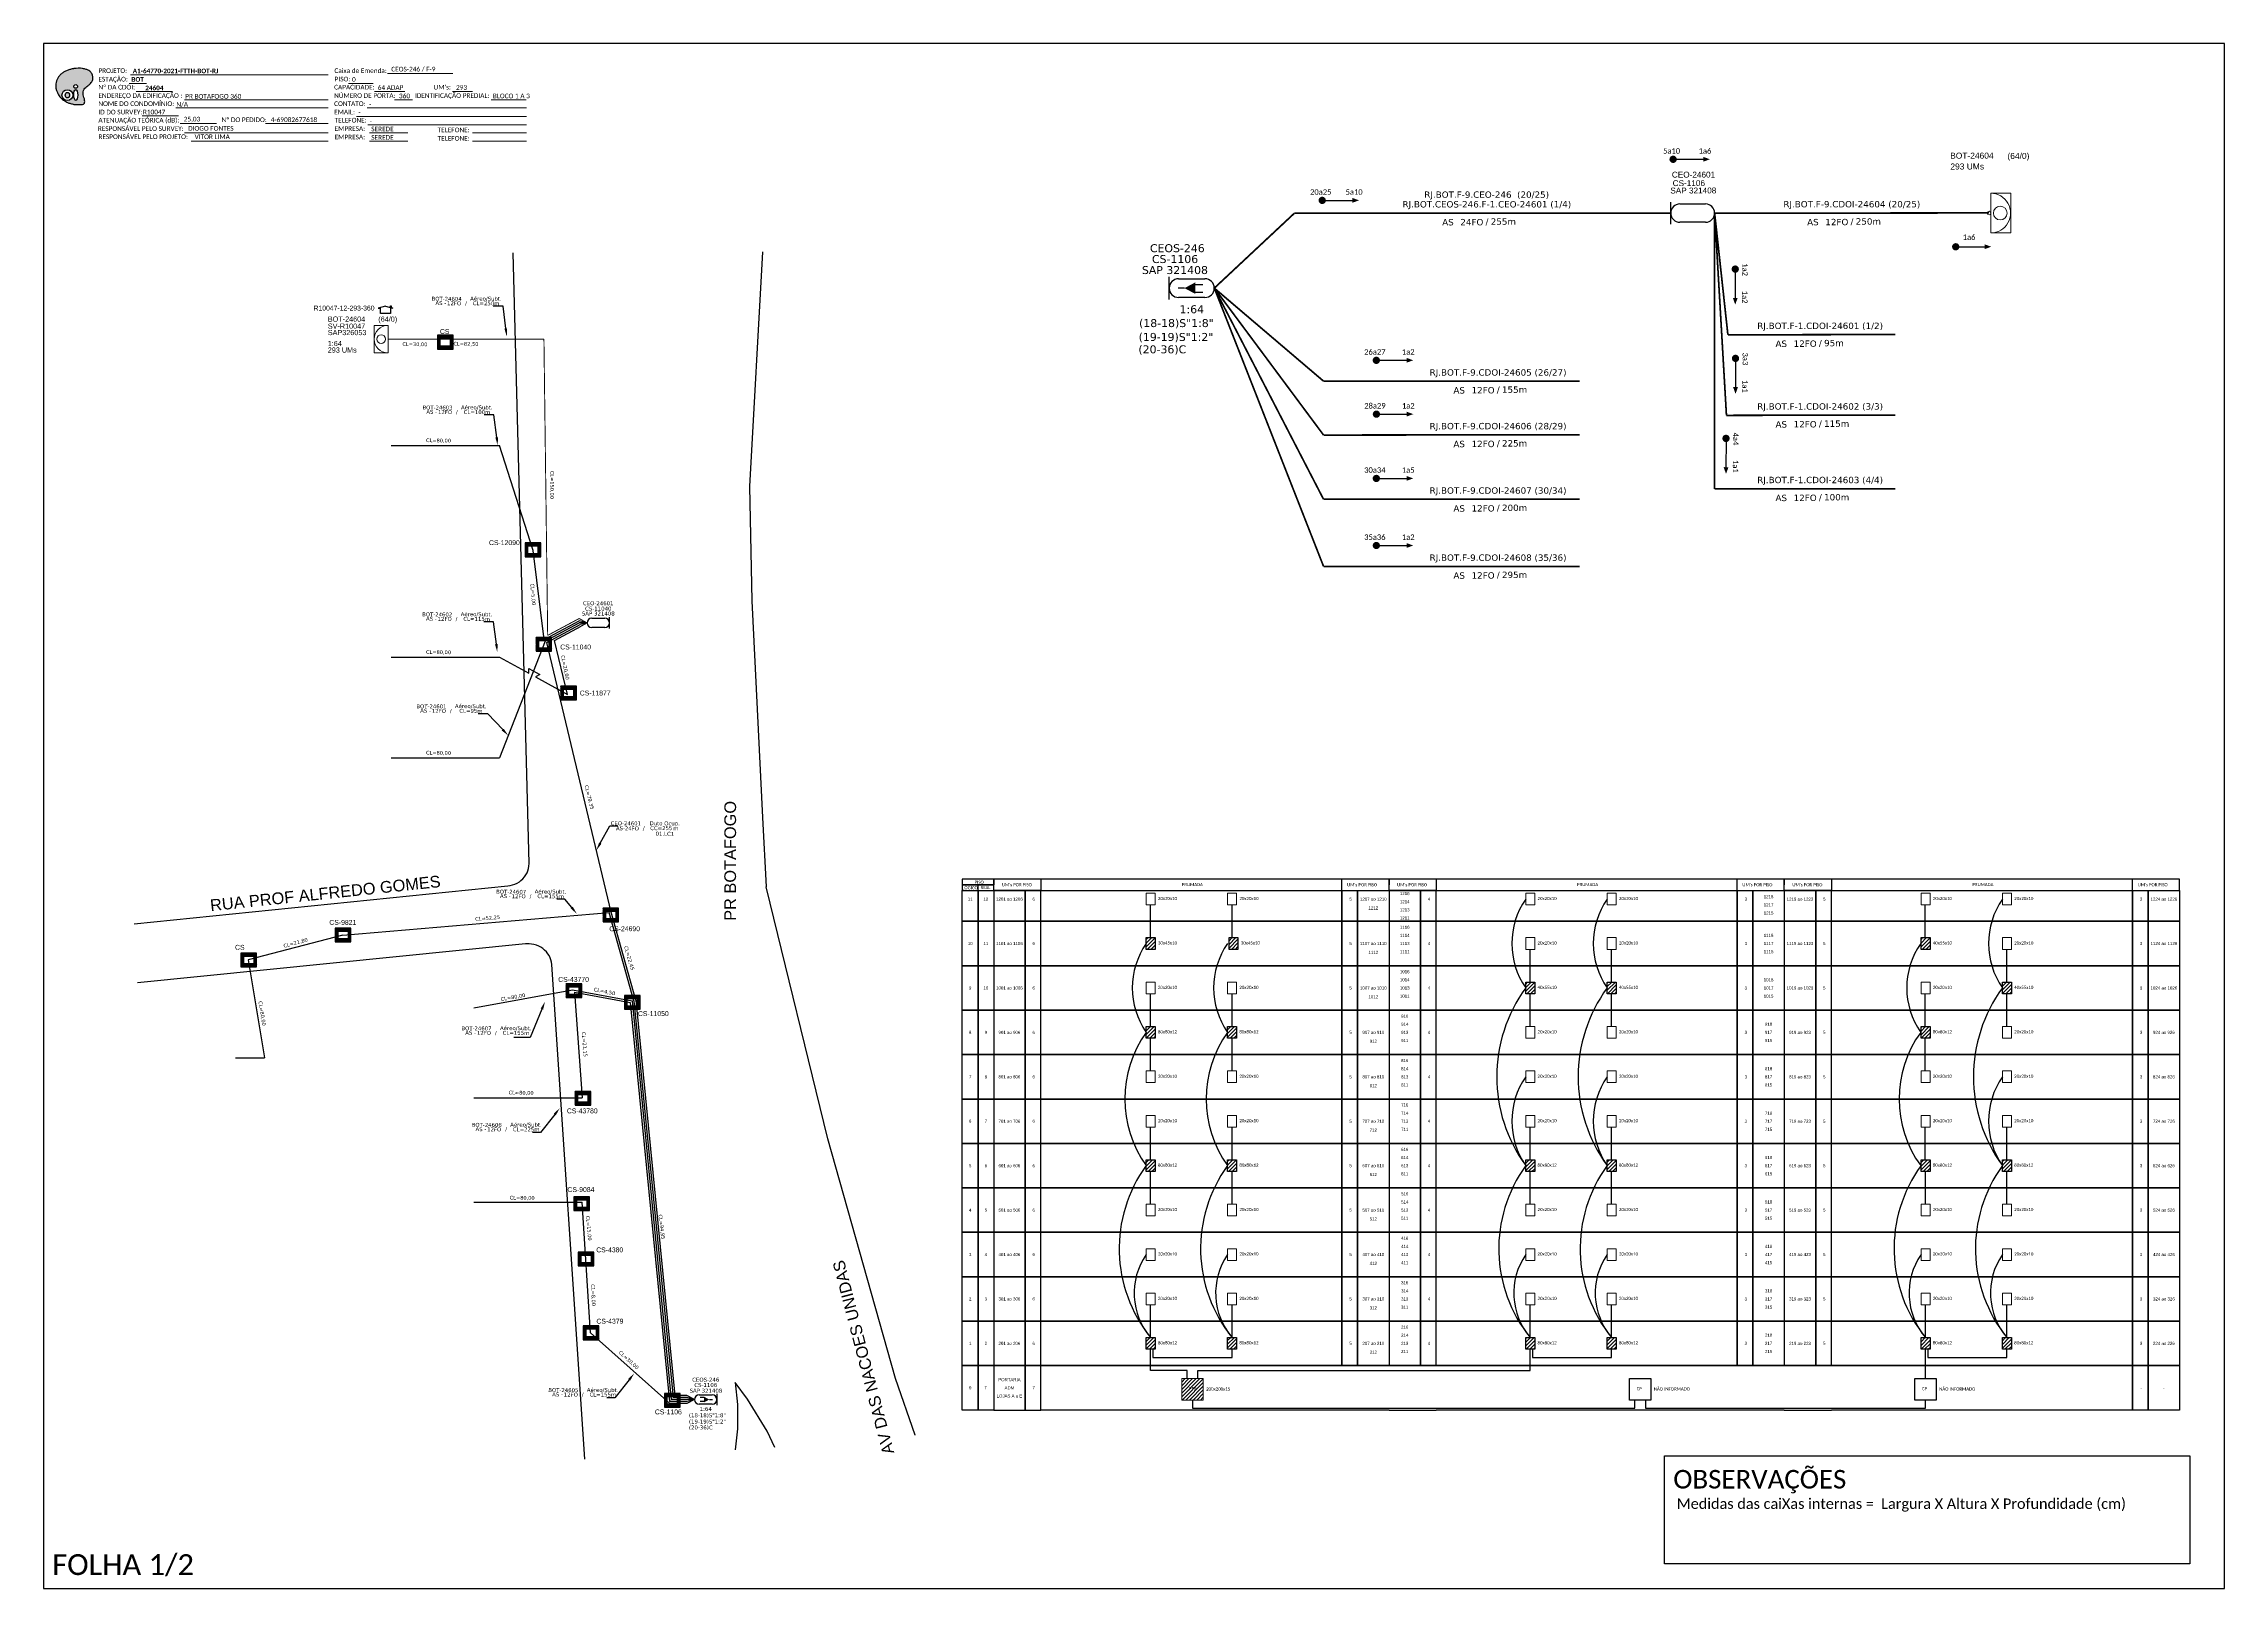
# Model space of a CAD drawing. Extents: x -89 to 1745, y 705 to 1299.
# Drawn here: x -89 to 749, y 705 to 1299 of the extents above; entities that cross this region are included whole.
import ezdxf
from ezdxf import colors
from ezdxf.entities.mleader import LeaderData, LeaderLine
from ezdxf.enums import TextEntityAlignment as Align
from ezdxf.math import Vec2, Vec3

# ---------------------------------------------------------------- set-up
doc = ezdxf.new("R2010")
doc.units = 0
for name, color, linetype in [('10.1-Caixas Subterrâneas', 5, 'Continuous'), ('20.4-CEOS', 1, 'Continuous'), ('20.5-CEO', 1, 'Continuous'), ('30.4-Selo', 7, 'Continuous'), ('CAP a instalar', 1, 'Continuous'), ('celulas gpon', 7, 'Continuous'), ('label_cabos', 7, 'Continuous'), ('Legenda', 1, 'Continuous'), ('QUADRA', 7, 'Continuous'), ('SETA', 7, 'Continuous'), ('surveys', 7, 'Continuous'), ('surveys legendas', 7, 'Continuous')]:
    doc.layers.add(name, color=color, linetype=linetype)
for name, color, linetype, lineweight in [("20.0-LEGENDA DOS CDO'S", 1, 'Continuous', 0), ('20.1-CDO_INTERIOR', 1, 'Continuous', 0), ('20.2-CDO_POSTE', 1, 'Continuous', 5), ('40.1-ETIQUETAS', 1, 'Continuous', 20), ('Segmento Logradouro Texto', 7, 'Continuous', 0)]:
    doc.layers.add(name, color=color, linetype=linetype, lineweight=lineweight)
doc.layers.add('EXTRA', color=50, linetype='Continuous', plot=False)
doc.styles.add('ARIAL', font='arial.ttf')
doc.styles.add('DIGICADE', font='arial.ttf')
doc.styles.add('siredit', font='verdana.ttf')
doc.styles.get("Standard").update_dxf_attribs({"font": 'arial.ttf'})
doc.styles.add('WMF-Calibri0', font='calibri.ttf')
doc.styles.add('WMF-Calibri1', font='calibrib.ttf')
doc.linetypes.add('FENCELINE1', pattern='A,0.25,-0.1,[133,ltypeshp.shx,S=0.1,R=0,X=-0.1,Y=0],-0.1,1', length=1.45)

# ---------------------------------------------------------------- blocks, each defined once
blk = doc.blocks.new('OI')
h = blk.add_hatch(color=40)
edge = h.paths.add_edge_path()
edge.add_spline(control_points=[(4.35, -0.67), (3.92, -0.99), (3.26, -1.5), (2.81, -2.59), (2.9, -3.5), (3.06, -4.27), (3.31, -4.85), (3.37, -5.39), (3.4, -5.88), (3.2, -6.4), (2.54, -6.61), (1.65, -6.63), (0.55, -6.67), (-0.56, -6.42), (-1.61, -6.14), (-2.77, -5.61), (-3.92, -4.77), (-4.89, -3.7), (-5.34, -2.65), (-5.6, -1.94), (-5.85, -0.96), (-5.71, 0.47), (-5.1, 2.02), (-4.14, 3.02), (-3.3, 3.61), (-2.37, 4.16), (-1.36, 4.44), (-0.56, 4.7), (0.79, 4.85), (2.24, 4.97), (3.79, 4.57), (4.67, 4.21), (5.44, 3.65), (5.76, 2.99), (6.03, 2.21), (6.01, 1.46), (5.72, 0.64), (5.31, 0.08), (4.88, -0.38), (4.51, -0.55), (4.35, -0.67)], knot_values=[0, 0, 0, 0, 1.60434, 2.417191, 3.427595, 4.282808, 4.776746, 5.304182, 5.888771, 6.258406, 6.858137, 7.79129, 8.986195, 10.124242, 11.187857, 12.242908, 13.953784, 15.414161, 16.515391, 17.349188, 17.675853, 19.552021, 21.515531, 22.568638, 23.63245, 24.621084, 25.782718, 26.745347, 27.142653, 29.870543, 31.004649, 31.921532, 32.709589, 33.801391, 34.042471, 35.192333, 35.971461, 36.628871, 37.254359, 37.836911, 37.836911, 37.836911, 37.836911], degree=3, periodic=0)
h.paths.add_polyline_path([(1.13, -0.87, -1), (-0.04, -0.87, -1)], flags=16)
edge = h.paths.add_edge_path(flags=16)
edge.add_ellipse((0.56, -3.59), major_axis=(-0.02, 1.71), ratio=0.361305, start_angle=0, end_angle=360)
h.paths.add_polyline_path([(-0.36, -3.62, -1), (-3.8, -3.62, -1)], flags=16)
edge = h.paths.add_edge_path(flags=0)
edge.add_ellipse((-2.08, -3.62), major_axis=(0, 0.885), ratio=0.758294, start_angle=0, end_angle=360)
at = {"color": 40}
for centre, radius in [((-2.08, -3.62), 1.72), ((0.54, -0.87), 0.587)]:
    blk.add_circle(centre, radius, dxfattribs=at)
blk.add_ellipse((-2.08, -3.62), major_axis=(0, 0.885), ratio=0.758294, start_param=-3.141592653589792, end_param=3.141592653589792, dxfattribs=at)
blk.add_ellipse((0.56, -3.59), major_axis=(-0.02, 1.71), ratio=0.361305, dxfattribs=at)
at = {"color": 40, "start_tangent": (-0.800898, -0.598801), "end_tangent": (-0.800898, -0.598801)}
blk.add_spline([(4.35, -0.67), (3.2, -1.78), (2.9, -2.54), (2.92, -3.55), (3.12, -4.38), (3.28, -4.85), (3.37, -5.37), (3.35, -5.95), (3.2, -6.29), (2.66, -6.55), (1.73, -6.63), (0.54, -6.62), (-0.58, -6.41), (-1.6, -6.11), (-2.56, -5.67), (-3.95, -4.67), (-4.89, -3.56), (-5.37, -2.56), (-5.64, -1.78), (-5.72, -1.46), (-5.63, 0.42), (-4.84, 2.22), (-4.13, 2.99), (-3.27, 3.62), (-2.4, 4.09), (-1.3, 4.47), (-0.37, 4.72), (0.02, 4.77), (2.75, 4.8), (3.85, 4.53), (4.69, 4.16), (5.31, 3.68), (5.85, 2.73), (5.93, 2.5), (5.94, 1.35), (5.67, 0.62), (5.29, 0.08), (4.84, -0.36), (4.35, -0.67)], degree=3, dxfattribs=at)
blk = doc.blocks.new('CARIMBO')
at = {"color": 7, "lineweight": 0}
for points in [[(134.48, -16.3), (159.61, -16.3)], [(35.15, -20.06), (41.7, -20.06)], [(35.66, -16.79), (111.64, -16.79)], [(37.81, -23.14), (51.75, -23.14)], [(119.43, -20.02), (128.92, -20.02)], [(129.48, -23.14), (141.1, -23.14)], [(159.42, -23.14), (167.09, -23.14)], [(40.13, -32.55), (54.07, -32.55)], [(52.97, -29.48), (111.64, -29.48)], [(56.38, -26.37), (111.64, -26.37)], [(122.56, -32.72), (187.83, -32.72)], [(126.6, -29.48), (187.83, -29.48)], [(137.07, -26.37), (144.01, -26.37)], [(174.24, -26.37), (187.8, -26.37)], [(54.67, -35.52), (68.61, -35.52)], [(56.38, -39.07), (111.64, -39.07)], [(126.84, -35.96), (187.83, -35.96)], [(127.45, -39.07), (142.25, -39.07)], [(167.06, -39.07), (187.83, -39.07)], [(58.87, -42.31), (111.64, -42.31)], [(127.45, -42.31), (142.25, -42.31)], [(167.06, -42.31), (187.83, -42.31)]]:
    blk.add_lwpolyline(points, dxfattribs=at)
at = {"color": 7, "xscale": 1.213923925163967, "yscale": 1.213923925163967, "zscale": 1.213923925163967, "rotation": 0.1532896023949059}
blk.add_blockref('OI', (13.86, -20.16), dxfattribs=at)
at = {"color": 7, "lineweight": 0, "style": 'WMF-Calibri0'}
for s, height, p in [('PROJETO:', 1.793, (23.26, -16.04)), ('Caixa de Emenda:', 1.7927, (114.02, -16.04)), ('ESTAÇÃO:', 1.793, (23.26, -19.32)), ('ENDEREÇO DA EDIFICAÇÃO :', 1.7927, (23.26, -25.63)), ('Nº DA CDOI:', 1.7927, (23.26, -22.39)), ('CAPACIDADE:', 1.7927, (113.91, -22.39)), ('NÚMERO DE PORTA:', 1.7927, (113.91, -25.63)), ('PISO:', 1.793, (114.09, -19.28)), ('IDENTIFICAÇÃO PREDIAL:', 1.7927, (144.99, -25.63)), ("UM's:", 1.793, (152.15, -22.39)), ('ATENUAÇÃO TEÓRICA (dB):', 1.7927, (23.26, -35.09)), ('NOME DO CONDOMÍNIO:', 1.7927, (23.26, -28.74)), ('ID DO SURVEY:', 1.7927, (23.26, -31.97)), ('CONTATO:', 1.793, (113.91, -28.74)), ('EMAIL:', 1.793, (113.91, -31.97)), ('TELEFONE:', 1.793, (114.09, -35.09)), ('RESPONSÁVEL PELO SURVEY:', 1.7927, (23.02, -38.32)), ('RESPONSÁVEL PELO PROJETO:', 1.7927, (23.26, -41.44)), ('EMPRESA:', 1.793, (114.09, -38.32)), ('EMPRESA:', 1.793, (114.09, -41.56)), ('TELEFONE:', 1.793, (153.7, -38.83)), ('TELEFONE:', 1.793, (153.7, -42.06))]:
    blk.add_text(s, height=height, dxfattribs=at).set_placement(p)
at = {"color": 7, "lineweight": 0, "flags": 8}
for tag, p, style in [('PROJ', (36.46, -16.13), 'WMF-Calibri1'), ('CEOS-XX', (135.87, -15.46), 'WMF-Calibri0'), ('EST', (35.94, -19.41), 'WMF-Calibri1'), ('LOGRADOURO', (56.65, -25.91), 'WMF-Calibri0'), ('PISO_PTR', (120.78, -19.42), 'WMF-Calibri0'), ('CAPAC.', (130.66, -22.52), 'WMF-Calibri0'), ('N°', (138.85, -25.77), 'WMF-Calibri0'), ("UC'S", (160.78, -22.54), 'WMF-Calibri0'), ('N°PREDIO', (174.94, -25.77), 'WMF-Calibri0'), ('_ID_', (40.39, -31.94), 'WMF-Calibri0'), ('NOME_DO_COND.', (53.23, -29.02), 'WMF-Calibri0'), ('O_POTEN', (56.06, -34.68), 'WMF-Calibri0'), ('EMAIL', (123.26, -32.12), 'WMF-Calibri0'), ('NOME_DO_CONTATO', (127.3, -28.89), 'WMF-Calibri0'), ('RES_SURVEY', (57.78, -38.23), 'WMF-Calibri0'), ('RES_PROJ', (60.27, -41.47), 'WMF-Calibri0'), ('TELEFONE', (127.55, -35.36), 'WMF-Calibri0'), ('EMP_RESP_SURVEY', (128.16, -38.47), 'WMF-Calibri0'), ('EMP_RESP_PROJ', (128.16, -41.71), 'WMF-Calibri0'), ('CONT_RESP_SURVEY', (167.76, -38.47), 'WMF-Calibri0'), ('CONT_RESP_PROJ', (167.76, -41.71), 'WMF-Calibri0')]:
    blk.add_attdef(tag, p, '', height=1.79, dxfattribs=dict(at, style=style))
at = {"color": 7, "lineweight": 0, "style": 'WMF-Calibri1', "flags": 8}
blk.add_attdef("N° CDO'S", text='', height=1.79, dxfattribs=at).set_placement((44.78, -22.68), align=Align.CENTER)
blk = doc.blocks.new('SURVEY_SURVEY')
for p, q in [((0, 0.0000152), (-0.0000151, 0.0000108)), ((-0.0000151, 0.0000108), (-0.0000104, 0.0000108)), ((-0.0000103, 0), (-0.0000103, 0.0000108)), ((0.0000103, 0), (-0.0000103, 0)), ((0, 0.0000152), (0.0000151, 0.0000108)), ((0.0000101, 0.0000159), (0.0000117, 0.0000159)), ((0.0000101, 0.0000123), (0.0000101, 0.0000159)), ((0.0000151, 0.0000108), (0.0000103, 0.0000108)), ((0.0000103, 0.0000108), (0.0000103, 0)), ((0.0000117, 0.0000159), (0.0000117, 0.0000119))]:
    blk.add_line(p, q)
blk = doc.blocks.new('*X59')
at = {"color": 0, "linetype": 'Continuous'}
for p, q in [((-1.25, 0.34099), (-0.49099, 1.1)), ((-1.25, 0.517767), (-0.667767, 1.1)), ((-1.25, 0.694544), (-0.844544, 1.1)), ((-1.25, 0.87132), (-1.02132, 1.1)), ((-1.25, 1.048097), (-1.198097, 1.1)), ((-1.25, 0.164214), (-0.8035, 0.610714)), ((-1.25, -0.012563), (-0.8035, 0.433937)), ((-1.25, -0.18934), (-0.8035, 0.25716)), ((-1.25, -0.366117), (-0.8035, 0.080383)), ((-0.789214, 0.625), (-0.314214, 1.1)), ((-0.612437, 0.625), (-0.137437, 1.1)), ((-0.43566, 0.625), (0.03934, 1.1)), ((-0.258883, 0.625), (0.216117, 1.1)), ((-0.082107, 0.625), (0.392893, 1.1)), ((0.09467, 0.625), (0.56967, 1.1)), ((0.271447, 0.625), (0.746447, 1.1)), ((0.448223, 0.625), (0.923223, 1.1)), ((0.625, 0.625), (1.1, 1.1)), ((0.801777, 0.625), (1.25, 1.073223)), ((0.8035, 0.449947), (1.25, 0.896447)), ((0.8035, 0.27317), (1.25, 0.71967)), ((0.8035, 0.096393), (1.25, 0.542893)), ((0.8035, -0.080383), (1.25, 0.366117)), ((0.8035, -0.25716), (1.25, 0.18934)), ((0.8035, -0.433937), (1.25, 0.012563)), ((-1.25, -0.542893), (-0.8035, -0.096393)), ((-1.25, -0.71967), (-0.8035, -0.27317)), ((-1.25, -0.896447), (-0.8035, -0.449947)), ((-1.25, -1.073223), (-0.801777, -0.625)), ((-1.1, -1.1), (-0.625, -0.625)), ((-0.923223, -1.1), (-0.448223, -0.625)), ((-0.746447, -1.1), (-0.271447, -0.625)), ((-0.56967, -1.1), (-0.09467, -0.625)), ((-0.392893, -1.1), (0.082107, -0.625)), ((-0.216117, -1.1), (0.258883, -0.625)), ((-0.03934, -1.1), (0.43566, -0.625)), ((0.137437, -1.1), (0.612437, -0.625)), ((0.314214, -1.1), (0.789214, -0.625)), ((0.49099, -1.1), (1.25, -0.34099)), ((0.667767, -1.1), (1.25, -0.517767)), ((0.8035, -0.610714), (1.25, -0.164214)), ((0.844544, -1.1), (1.25, -0.694544)), ((1.02132, -1.1), (1.25, -0.87132)), ((1.198097, -1.1), (1.25, -1.048097))]:
    blk.add_line(p, q, dxfattribs=at)
blk = doc.blocks.new('MANHOLE_MQ')
at = {"color": 0, "linetype": 'Continuous'}
for p, q in [((0.0000062, 0.0000057), (-0.0000063, 0.0000057)), ((-0.0000063, 0.0000057), (-0.0000063, -0.0000053)), ((-0.000004, 0.0000033), (0.000004, 0.0000033)), ((-0.000004, -0.0000029), (-0.000004, 0.0000033)), ((0.000004, 0.0000033), (0.000004, -0.0000029)), ((0.0000062, -0.0000053), (0.0000062, 0.0000057)), ((-0.0000063, -0.0000053), (0.0000062, -0.0000053)), ((0.000004, -0.0000029), (-0.000004, -0.0000029)), ((0.000004, -0.0000029), (0.000004, -0.0000029))]:
    blk.add_line(p, q, dxfattribs=at)
at = {"color": 0, "linetype": 'Continuous', "xscale": 5e-06, "yscale": 5e-06, "zscale": 1e-05}
blk.add_blockref('*X59', (0, 0.0000002), dxfattribs=at)
blk = doc.blocks.new('Inst CB DT OCUP CFOA-SM-AS-80-TS-24')
at = {"layer": 'label_cabos', "color": 0, "style": 'siredit'}
for tag, flags, p in [('ID_ATIVIDADE', 3, (1.31, 2.67)), ('FATOR', 1, (11.56, 2.55))]:
    blk.add_attdef(tag, text='', height=1, rotation=359.69, dxfattribs=dict(at, flags=flags)).set_placement(p, align=Align.MIDDLE_CENTER)
for tag, p in [('TIPO_CABO', (1.76, 0)), ('DESTINO_CABO', (3.13, 1.26)), ('CABO', (4.69, -0.05)), ('/', (7.71, -0.05)), ('LANCE', (10.91, 0)), ('TIPO_CABO', (13.11, 1.24)), ('UND', (15.96, 0)), ('FID', (13.15, -1.41))]:
    blk.add_attdef(tag, text='', height=1, rotation=359.69, dxfattribs=at).set_placement(p, align=Align.MIDDLE_CENTER)
blk.add_attdef('QTDE', (12.43, -0.47), '', height=1, rotation=359.69, dxfattribs=at)
blk = doc.blocks.new('LEGENDA DOS CABOS')
at = {"layer": 'EXTRA', "color": 0, "style": 'siredit'}
for tag, p in [('ID', (4.6, 0.97)), ('XX', (9.03, 0.97))]:
    blk.add_attdef(tag, text='', height=0.48, rotation=359.69, dxfattribs=at).set_placement(p, align=Align.MIDDLE_CENTER)
at = {"layer": 'Legenda', "color": 0, "style": 'siredit'}
for tag, p in [('TIPO_CABO', (1.31, 0)), ('CABO', (4.69, -0.05)), ('/', (6.81, -0.05)), ('METROS', (10.03, -0.05))]:
    blk.add_attdef(tag, text='', height=0.8, rotation=359.69, dxfattribs=at).set_placement(p, align=Align.MIDDLE_CENTER)
blk = doc.blocks.new('*U89')
at = {"layer": '20.4-CEOS', "color": 7, "style": 'siredit'}
for tag, p in [('FIBRAS_SPLITTER', (0, 0)), ('FIBRAS_TOP_C', (0, -4.13)), ('RESERVA_FINAIS', (0, -5.46))]:
    blk.add_attdef(tag, p, '', height=1.01, dxfattribs=at)
for tag, p, flags in [('QTDE', (0, -9.4), 1), ('ID_ATIVIDADE', (0, -6.77), 3), ('FATOR', (0, -8.09), 1), ('FID', (0, -10.71), 1)]:
    blk.add_attdef(tag, p, '', height=1.01, dxfattribs=dict(at, flags=flags))
blk = doc.blocks.new('*U86')
at = {"layer": '20.4-CEOS', "color": 7, "style": 'siredit'}
blk.add_attdef('FIBRAS_SPLITTER', (0, 0), '', height=1.01, dxfattribs=at)
for tag, p, flags in [('QTDE', (0, -4.11), 1), ('ID_ATIVIDADE', (0, -1.48), 3), ('FATOR', (0, -2.79), 3), ('FID', (0, -5.42), 1)]:
    blk.add_attdef(tag, p, '', height=1.01, dxfattribs=dict(at, flags=flags))
blk = doc.blocks.new('ETIQUETA_RS5F')
at = {"layer": '40.1-ETIQUETAS', "color": 0, "style": 'siredit'}
blk.add_text('/', height=1.5, dxfattribs=at).set_placement((1.58, -1.95), align=Align.MIDDLE_RIGHT)
for tag, p in [('ETIQUETA_R_SECUNDARIA', (1.21, 2.1)), ('ETIQUETA_R_PRIMARIA', (1.21, 4.1)), ('F_ATIVAS/F_MORTAS', (1.14, -4.24))]:
    blk.add_attdef(tag, text='', height=1.5, dxfattribs=at).set_placement(p, align=Align.MIDDLE_CENTER)
for tag, p in [('TIPO_CABO', (-6.58, -2.12)), ('CAP_CABO', (0.4, -2.09))]:
    blk.add_attdef(tag, text='', height=1.5, dxfattribs=at).set_placement(p, align=Align.MIDDLE_RIGHT)
blk.add_attdef('METROS', text='', height=1.5, dxfattribs=at).set_placement((2.14, -1.95), align=Align.MIDDLE_LEFT)
for tag, p in [('FUSÃO_1', (0.85, -8.39)), ('FUSÃO_2', (0.85, -10.6)), ('FUSÃO_3', (0.85, -12.93)), ('FUSÃO_4', (0.85, -15.14)), ('FUSÃO_5', (0.85, -17.16))]:
    blk.add_attdef(tag, text='', height=1.5, dxfattribs=at).set_placement(p, align=Align.CENTER)
blk = doc.blocks.new('CDOE-TEXTO PADRÃO')
at = {"layer": "20.0-LEGENDA DOS CDO'S", "color": 0, "style": 'ARIAL'}
for tag, p in [('CDO_N', (0.49, 7.39)), ('SAP', (0.51, 1.67)), ('CORDOALHA', (0.5, 4.33)), ('SPLITER_1', (0.59, -0.91)), ('SPLITER_2', (0.6, -3.55)), ('(XX-XX_F)S', (0.54, -8.29)), ('(XX-XX_L)S', (0.55, -10.83)), ('UMS', (0.55, -13.15))]:
    blk.add_attdef(tag, p, '', height=1.7, rotation=0.11799, dxfattribs=at)
blk.add_attdef('FIBRAS_UTILIZADAS', text='', height=1.7, rotation=0.11799, dxfattribs=at).set_placement((19.77, 7.43), align=Align.CENTER)
blk = doc.blocks.new('CEOS_RP_CT_DRT')
at = {"layer": '20.4-CEOS', "color": 0}
for p, q in [((-4.54, 1.19), (-1.19, 1.19)), ((-1.19, -1.19), (-4.54, -1.19))]:
    blk.add_line(p, q, dxfattribs=at)
for points in [[(-5.73, -1.43), (-5.73, 1.44)], [(-3.79, 0), (-4.59, 0)], [(-2.47, 0.48), (-1.45, 0.48)], [(-2.47, -0.52), (-1.45, -0.52)]]:
    blk.add_lwpolyline(points, dxfattribs=at)
blk.add_lwpolyline([(-3.79, 0, 0, 1.47, 0), (-2.41, 0, 1.47, 1.47, 0)], format="xyseb", dxfattribs=at)
for centre, start, end in [((-4.54, 0), 90, 270), ((-1.19, 0), 270, 90)]:
    blk.add_arc(centre, 1.19, start, end, dxfattribs=at)
at = {"layer": '20.4-CEOS', "color": 7, "style": 'siredit'}
for tag, p in [('Nº_DA_CEOS', (-2.86, 5.6)), ('LOCAL', (-2.86, 4.24)), ('SAP', (-2.86, 2.78)), ('RACIO_SPLITAGEM', (-2.86, -1.88)), ('FIBRAS_SPLITTER', (-2.86, -3.58)), ('FIBRAS_TOP_C', (-2.86, -5.08)), ('RESERVA_FINAIS', (-2.86, -6.39))]:
    blk.add_attdef(tag, text='', height=1.01, dxfattribs=at).set_placement(p, align=Align.TOP_CENTER)

msp = doc.modelspace()

# ---------------------------------------------------------------- hatches: boundary and pattern name
h = msp.add_hatch()
h.set_pattern_fill('ANSI31', color=1, scale=0.3130435)
h.paths.add_polyline_path([(338.1, 869.82), (334.65, 869.82), (334.65, 865.32), (338.1, 865.32)])
h.paths.add_polyline_path([(369.4, 869.82), (365.95, 869.82), (365.95, 865.32), (369.4, 865.32)])
h.paths.add_polyline_path([(369.4, 921.07), (365.95, 921.07), (365.95, 916.57), (369.4, 916.57)])
h.paths.add_polyline_path([(338.1, 921.07), (334.65, 921.07), (334.65, 916.57), (338.1, 916.57)])
h.paths.add_polyline_path([(369.95, 955.24), (366.5, 955.24), (366.5, 950.74), (369.95, 950.74)])
h.paths.add_polyline_path([(338.1, 955.24), (334.65, 955.24), (334.65, 950.74), (338.1, 950.74)])
h.paths.add_polyline_path([(484.06, 938.15), (480.6, 938.15), (480.6, 933.66), (484.06, 933.66)])
h.paths.add_polyline_path([(515.36, 938.15), (511.91, 938.15), (511.91, 933.66), (515.36, 933.66)])
h.paths.add_polyline_path([(515.36, 869.82), (511.91, 869.82), (511.91, 865.32), (515.36, 865.32)])
h.paths.add_polyline_path([(484.06, 869.82), (480.6, 869.82), (480.6, 865.32), (484.06, 865.32)])
h.paths.add_polyline_path([(484.06, 801.48), (480.6, 801.48), (480.6, 796.99), (484.06, 796.99)])
h.paths.add_polyline_path([(515.36, 801.48), (511.91, 801.48), (511.91, 796.99), (515.36, 796.99)])
h.paths.add_polyline_path([(636.06, 801.48), (632.6, 801.48), (632.6, 796.99), (636.06, 796.99)])
h.paths.add_polyline_path([(667.36, 801.48), (663.91, 801.48), (663.91, 796.99), (667.36, 796.99)])
h.paths.add_polyline_path([(667.36, 869.82), (663.91, 869.82), (663.91, 865.32), (667.36, 865.32)])
h.paths.add_polyline_path([(636.06, 869.82), (632.6, 869.82), (632.6, 865.32), (636.06, 865.32)])
h.paths.add_polyline_path([(636.06, 921.07), (632.6, 921.07), (632.6, 916.57), (636.06, 916.57)])
h.paths.add_polyline_path([(667.36, 938.15), (663.91, 938.15), (663.91, 933.66), (667.36, 933.66)])
h.paths.add_polyline_path([(636.06, 955.24), (632.6, 955.24), (632.6, 950.74), (636.06, 950.74)])
h = msp.add_hatch()
h.set_pattern_fill('ANSI31', color=1, scale=0.3130435)
h.paths.add_polyline_path([(338.1, 801.48), (334.65, 801.48), (334.65, 796.99), (338.1, 796.99)])
h.paths.add_polyline_path([(369.4, 801.48), (365.95, 801.48), (365.95, 796.99), (369.4, 796.99)])
h = msp.add_hatch()
h.set_pattern_fill('ANSI31', color=1, scale=0.313043)
h.set_pattern_definition([(45, (23.7322, 2159.104), (-0.70280265, 0.70280265), [])])
h.paths.add_polyline_path([(356.58, 777.43), (356.58, 785.67), (348.33, 785.67), (348.33, 777.43)])
h.paths.add_polyline_path([(350.8, 780.89), (354.35, 780.89), (354.35, 782.7), (350.8, 782.7)], flags=24)

# ---------------------------------------------------------------- linework, layer by layer
for points in [[(-89.32, 705.02), (749.25, 705.02), (749.25, 1299.02), (-89.32, 1299.02), (-89.32, 705.02)], [(269.99, 973.4), (269.99, 975.54)], [(276.03, 973.4), (428.02, 973.4), (428.02, 977.69), (276.03, 977.69), (276.03, 977.69), (276.03, 975.54)], [(294.32, 973.4), (294.32, 977.69)], [(409.9, 973.4), (409.9, 977.69)], [(428.02, 973.4), (580.02, 973.4), (580.02, 977.69), (428.02, 977.69), (428.02, 977.69), (428.02, 975.54)], [(446.31, 973.4), (446.31, 977.69)], [(561.9, 973.4), (561.9, 977.69)], [(580.02, 973.4), (732.02, 973.4), (732.02, 977.69), (580.02, 977.69), (580.02, 977.69), (580.02, 975.54)], [(598.31, 973.4), (598.31, 977.69)], [(713.9, 973.4), (713.9, 977.69)], [(409.91, 773.61), (294.14, 773.61), (294.14, 790.69), (409.91, 790.69)], [(409.91, 790.69), (415.95, 790.69)], [(415.95, 790.69), (428.02, 790.69)], [(440.1, 790.69), (428.02, 790.69)], [(446.14, 790.69), (440.1, 790.69)], [(446.14, 790.69), (561.91, 790.69)], [(561.91, 790.69), (567.94, 790.69)], [(567.94, 790.69), (580.02, 790.69)], [(592.1, 790.69), (580.02, 790.69)], [(598.13, 790.69), (592.1, 790.69)], [(598.13, 790.69), (713.9, 790.69), (713.9, 773.61), (598.13, 773.61)], [(415.95, 773.61), (409.91, 773.61)], [(428.02, 773.61), (415.95, 773.61)], [(428.02, 773.61), (440.1, 773.61)], [(440.1, 773.61), (446.14, 773.61)], [(561.91, 773.61), (446.14, 773.61)], [(567.94, 773.61), (561.91, 773.61)], [(580.02, 773.61), (567.94, 773.61)], [(580.02, 773.61), (592.1, 773.61)], [(592.1, 773.61), (598.13, 773.61)]]:
    msp.add_lwpolyline(points)
at = {"color": 7, "lineweight": 0}
msp.add_lwpolyline([(-4.01, 1268.26), (20.14, 1268.26)], dxfattribs=at)
at = {"const_width": 1.4}
for points in [[(536.57, 1254.54, 1), (537.97, 1254.54, 1)], [(401.64, 1238.74, 1), (403.04, 1238.74, 1)], [(645.25, 1220.9, 1), (646.65, 1220.9, 1)], [(561.16, 1213.02, 1), (561.16, 1211.62, 1)], [(422.45, 1177.24, 1), (423.85, 1177.24, 1)], [(561.26, 1178.69, 1), (561.26, 1177.29, 1)], [(422.48, 1156.54, 1), (423.88, 1156.54, 1)], [(557.62, 1147.92, 1), (557.61, 1146.52, 1)], [(422.45, 1131.82, 1), (423.85, 1131.82, 1)], [(422.45, 1106.03, 1), (423.85, 1106.03, 1)]]:
    msp.add_lwpolyline(points, format="xyb", close=True, dxfattribs=at)
for points in [[(263.95, 975.54), (276.03, 975.54), (276.03, 977.69), (263.95, 977.69)], [(263.95, 973.4), (276.03, 973.4), (276.03, 975.54), (263.95, 975.54)], [(263.95, 973.4), (269.99, 973.4), (269.99, 961.53), (263.95, 961.53)], [(269.99, 973.4), (276.03, 973.4), (276.03, 961.53), (269.99, 961.53)], [(288.1, 973.4), (276.03, 973.4), (276.03, 961.53), (288.1, 961.53)], [(294.14, 973.4), (288.1, 973.4), (288.1, 961.53), (294.14, 961.53)], [(294.14, 973.4), (409.91, 973.4), (409.91, 961.53), (294.14, 961.53)], [(409.91, 973.4), (415.95, 973.4), (415.95, 961.53), (409.91, 961.53)], [(415.95, 973.4), (428.02, 973.4), (428.02, 961.53), (415.95, 961.53)], [(440.1, 973.4), (428.02, 973.4), (428.02, 961.53), (440.1, 961.53)], [(446.14, 973.4), (440.1, 973.4), (440.1, 961.53), (446.14, 961.53)], [(446.14, 973.4), (561.91, 973.4), (561.91, 961.53), (446.14, 961.53)], [(561.91, 973.4), (567.94, 973.4), (567.94, 961.53), (561.91, 961.53)], [(567.94, 973.4), (580.02, 973.4), (580.02, 961.53), (567.94, 961.53)], [(592.1, 973.4), (580.02, 973.4), (580.02, 961.53), (592.1, 961.53)], [(598.13, 973.4), (592.1, 973.4), (592.1, 961.53), (598.13, 961.53)], [(598.13, 973.4), (713.9, 973.4), (713.9, 961.53), (598.13, 961.53)], [(713.9, 973.4), (719.94, 973.4), (719.94, 961.53), (713.9, 961.53)], [(719.94, 973.4), (732.02, 973.4), (732.02, 961.53), (719.94, 961.53)], [(263.95, 961.53), (269.99, 961.53), (269.99, 944.45), (263.95, 944.45)], [(269.99, 961.53), (276.03, 961.53), (276.03, 944.45), (269.99, 944.45)], [(288.1, 961.53), (276.03, 961.53), (276.03, 944.45), (288.1, 944.45)], [(294.14, 961.53), (288.1, 961.53), (288.1, 944.45), (294.14, 944.45)], [(294.14, 961.53), (409.91, 961.53), (409.91, 944.45), (294.14, 944.45)], [(409.91, 961.53), (415.95, 961.53), (415.95, 944.45), (409.91, 944.45)], [(415.95, 961.53), (428.02, 961.53), (428.02, 944.45), (415.95, 944.45)], [(440.1, 961.53), (428.02, 961.53), (428.02, 944.45), (440.1, 944.45)], [(446.14, 961.53), (440.1, 961.53), (440.1, 944.45), (446.14, 944.45)], [(446.14, 961.53), (561.91, 961.53), (561.91, 944.45), (446.14, 944.45)], [(561.91, 961.53), (567.94, 961.53), (567.94, 944.45), (561.91, 944.45)], [(567.94, 961.53), (580.02, 961.53), (580.02, 944.45), (567.94, 944.45)], [(592.1, 961.53), (580.02, 961.53), (580.02, 944.45), (592.1, 944.45)], [(598.13, 961.53), (592.1, 961.53), (592.1, 944.45), (598.13, 944.45)], [(598.13, 961.53), (713.9, 961.53), (713.9, 944.45), (598.13, 944.45)], [(713.9, 961.53), (719.94, 961.53), (719.94, 944.45), (713.9, 944.45)], [(719.94, 961.53), (732.02, 961.53), (732.02, 944.45), (719.94, 944.45)], [(263.95, 944.45), (269.99, 944.45), (269.99, 927.36), (263.95, 927.36)], [(269.99, 944.45), (276.03, 944.45), (276.03, 927.36), (269.99, 927.36)], [(288.1, 944.45), (276.03, 944.45), (276.03, 927.36), (288.1, 927.36)], [(294.14, 944.45), (288.1, 944.45), (288.1, 927.36), (294.14, 927.36)], [(294.14, 944.45), (409.91, 944.45), (409.91, 927.36), (294.14, 927.36)], [(409.91, 944.45), (415.95, 944.45), (415.95, 927.36), (409.91, 927.36)], [(415.95, 944.45), (428.02, 944.45), (428.02, 927.36), (415.95, 927.36)], [(440.1, 944.45), (428.02, 944.45), (428.02, 927.36), (440.1, 927.36)], [(446.14, 944.45), (440.1, 944.45), (440.1, 927.36), (446.14, 927.36)], [(446.14, 944.45), (561.91, 944.45), (561.91, 927.36), (446.14, 927.36)], [(561.91, 944.45), (567.94, 944.45), (567.94, 927.36), (561.91, 927.36)], [(567.94, 944.45), (580.02, 944.45), (580.02, 927.36), (567.94, 927.36)], [(592.1, 944.45), (580.02, 944.45), (580.02, 927.36), (592.1, 927.36)], [(598.13, 944.45), (592.1, 944.45), (592.1, 927.36), (598.13, 927.36)], [(598.13, 944.45), (713.9, 944.45), (713.9, 927.36), (598.13, 927.36)], [(713.9, 944.45), (719.94, 944.45), (719.94, 927.36), (713.9, 927.36)], [(719.94, 944.45), (732.02, 944.45), (732.02, 927.36), (719.94, 927.36)], [(263.95, 927.36), (269.99, 927.36), (269.99, 910.28), (263.95, 910.28)], [(269.99, 927.36), (276.03, 927.36), (276.03, 910.28), (269.99, 910.28)], [(288.1, 927.36), (276.03, 927.36), (276.03, 910.28), (288.1, 910.28)], [(294.14, 927.36), (288.1, 927.36), (288.1, 910.28), (294.14, 910.28)], [(294.14, 927.36), (409.91, 927.36), (409.91, 910.28), (294.14, 910.28)], [(409.91, 927.36), (415.95, 927.36), (415.95, 910.28), (409.91, 910.28)], [(415.95, 927.36), (428.02, 927.36), (428.02, 910.28), (415.95, 910.28)], [(440.1, 927.36), (428.02, 927.36), (428.02, 910.28), (440.1, 910.28)], [(446.14, 927.36), (440.1, 927.36), (440.1, 910.28), (446.14, 910.28)], [(446.14, 927.36), (561.91, 927.36), (561.91, 910.28), (446.14, 910.28)], [(561.91, 927.36), (567.94, 927.36), (567.94, 910.28), (561.91, 910.28)], [(567.94, 927.36), (580.02, 927.36), (580.02, 910.28), (567.94, 910.28)], [(592.1, 927.36), (580.02, 927.36), (580.02, 910.28), (592.1, 910.28)], [(598.13, 927.36), (592.1, 927.36), (592.1, 910.28), (598.13, 910.28)], [(598.13, 927.36), (713.9, 927.36), (713.9, 910.28), (598.13, 910.28)], [(713.9, 927.36), (719.94, 927.36), (719.94, 910.28), (713.9, 910.28)], [(719.94, 927.36), (732.02, 927.36), (732.02, 910.28), (719.94, 910.28)], [(263.95, 910.28), (269.99, 910.28), (269.99, 893.2), (263.95, 893.2)], [(269.99, 910.28), (276.03, 910.28), (276.03, 893.2), (269.99, 893.2)], [(288.1, 910.28), (276.03, 910.28), (276.03, 893.2), (288.1, 893.2)], [(294.14, 910.28), (288.1, 910.28), (288.1, 893.2), (294.14, 893.2)], [(294.14, 910.28), (409.91, 910.28), (409.91, 893.2), (294.14, 893.2)], [(409.91, 910.28), (415.95, 910.28), (415.95, 893.2), (409.91, 893.2)], [(415.95, 910.28), (428.02, 910.28), (428.02, 893.2), (415.95, 893.2)], [(440.1, 910.28), (428.02, 910.28), (428.02, 893.2), (440.1, 893.2)], [(446.14, 910.28), (440.1, 910.28), (440.1, 893.2), (446.14, 893.2)], [(446.14, 910.28), (561.91, 910.28), (561.91, 893.2), (446.14, 893.2)], [(561.91, 910.28), (567.94, 910.28), (567.94, 893.2), (561.91, 893.2)], [(567.94, 910.28), (580.02, 910.28), (580.02, 893.2), (567.94, 893.2)], [(592.1, 910.28), (580.02, 910.28), (580.02, 893.2), (592.1, 893.2)], [(598.13, 910.28), (592.1, 910.28), (592.1, 893.2), (598.13, 893.2)], [(598.13, 910.28), (713.9, 910.28), (713.9, 893.2), (598.13, 893.2)], [(713.9, 910.28), (719.94, 910.28), (719.94, 893.2), (713.9, 893.2)], [(719.94, 910.28), (732.02, 910.28), (732.02, 893.2), (719.94, 893.2)], [(263.95, 893.2), (269.99, 893.2), (269.99, 876.11), (263.95, 876.11)], [(269.99, 893.2), (276.03, 893.2), (276.03, 876.11), (269.99, 876.11)], [(288.1, 893.2), (276.03, 893.2), (276.03, 876.11), (288.1, 876.11)], [(294.14, 893.2), (288.1, 893.2), (288.1, 876.11), (294.14, 876.11)], [(294.14, 893.2), (409.91, 893.2), (409.91, 876.11), (294.14, 876.11)], [(409.91, 893.2), (415.95, 893.2), (415.95, 876.11), (409.91, 876.11)], [(415.95, 893.2), (428.02, 893.2), (428.02, 876.11), (415.95, 876.11)], [(440.1, 893.2), (428.02, 893.2), (428.02, 876.11), (440.1, 876.11)], [(446.14, 893.2), (440.1, 893.2), (440.1, 876.11), (446.14, 876.11)], [(446.14, 893.2), (561.91, 893.2), (561.91, 876.11), (446.14, 876.11)], [(561.91, 893.2), (567.94, 893.2), (567.94, 876.11), (561.91, 876.11)], [(567.94, 893.2), (580.02, 893.2), (580.02, 876.11), (567.94, 876.11)], [(592.1, 893.2), (580.02, 893.2), (580.02, 876.11), (592.1, 876.11)], [(598.13, 893.2), (592.1, 893.2), (592.1, 876.11), (598.13, 876.11)], [(598.13, 893.2), (713.9, 893.2), (713.9, 876.11), (598.13, 876.11)], [(713.9, 893.2), (719.94, 893.2), (719.94, 876.11), (713.9, 876.11)], [(719.94, 893.2), (732.02, 893.2), (732.02, 876.11), (719.94, 876.11)], [(263.95, 876.11), (269.99, 876.11), (269.99, 859.03), (263.95, 859.03)], [(269.99, 876.11), (276.03, 876.11), (276.03, 859.03), (269.99, 859.03)], [(288.1, 876.11), (276.03, 876.11), (276.03, 859.03), (288.1, 859.03)], [(294.14, 876.11), (288.1, 876.11), (288.1, 859.03), (294.14, 859.03)], [(294.14, 876.11), (409.91, 876.11), (409.91, 859.03), (294.14, 859.03)], [(409.91, 876.11), (415.95, 876.11), (415.95, 859.03), (409.91, 859.03)], [(415.95, 876.11), (428.02, 876.11), (428.02, 859.03), (415.95, 859.03)], [(440.1, 876.11), (428.02, 876.11), (428.02, 859.03), (440.1, 859.03)], [(446.14, 876.11), (440.1, 876.11), (440.1, 859.03), (446.14, 859.03)], [(446.14, 876.11), (561.91, 876.11), (561.91, 859.03), (446.14, 859.03)], [(561.91, 876.11), (567.94, 876.11), (567.94, 859.03), (561.91, 859.03)], [(567.94, 876.11), (580.02, 876.11), (580.02, 859.03), (567.94, 859.03)], [(592.1, 876.11), (580.02, 876.11), (580.02, 859.03), (592.1, 859.03)], [(598.13, 876.11), (592.1, 876.11), (592.1, 859.03), (598.13, 859.03)], [(598.13, 876.11), (713.9, 876.11), (713.9, 859.03), (598.13, 859.03)], [(713.9, 876.11), (719.94, 876.11), (719.94, 859.03), (713.9, 859.03)], [(719.94, 876.11), (732.02, 876.11), (732.02, 859.03), (719.94, 859.03)], [(263.95, 859.03), (269.99, 859.03), (269.99, 841.94), (263.95, 841.94)], [(269.99, 859.03), (276.03, 859.03), (276.03, 841.94), (269.99, 841.94)], [(288.1, 859.03), (276.03, 859.03), (276.03, 841.94), (288.1, 841.94)], [(294.14, 859.03), (288.1, 859.03), (288.1, 841.94), (294.14, 841.94)], [(294.14, 859.03), (409.91, 859.03), (409.91, 841.94), (294.14, 841.94)], [(409.91, 859.03), (415.95, 859.03), (415.95, 841.94), (409.91, 841.94)], [(415.95, 859.03), (428.02, 859.03), (428.02, 841.94), (415.95, 841.94)], [(440.1, 859.03), (428.02, 859.03), (428.02, 841.94), (440.1, 841.94)], [(446.14, 859.03), (440.1, 859.03), (440.1, 841.94), (446.14, 841.94)], [(446.14, 859.03), (561.91, 859.03), (561.91, 841.94), (446.14, 841.94)], [(561.91, 859.03), (567.94, 859.03), (567.94, 841.94), (561.91, 841.94)], [(567.94, 859.03), (580.02, 859.03), (580.02, 841.94), (567.94, 841.94)], [(592.1, 859.03), (580.02, 859.03), (580.02, 841.94), (592.1, 841.94)], [(598.13, 859.03), (592.1, 859.03), (592.1, 841.94), (598.13, 841.94)], [(598.13, 859.03), (713.9, 859.03), (713.9, 841.94), (598.13, 841.94)], [(713.9, 859.03), (719.94, 859.03), (719.94, 841.94), (713.9, 841.94)], [(719.94, 859.03), (732.02, 859.03), (732.02, 841.94), (719.94, 841.94)], [(263.95, 841.94), (269.99, 841.94), (269.99, 824.86), (263.95, 824.86)], [(269.99, 841.94), (276.03, 841.94), (276.03, 824.86), (269.99, 824.86)], [(288.1, 841.94), (276.03, 841.94), (276.03, 824.86), (288.1, 824.86)], [(294.14, 841.94), (288.1, 841.94), (288.1, 824.86), (294.14, 824.86)], [(294.14, 841.94), (409.91, 841.94), (409.91, 824.86), (294.14, 824.86)], [(409.91, 841.94), (415.95, 841.94), (415.95, 824.86), (409.91, 824.86)], [(415.95, 841.94), (428.02, 841.94), (428.02, 824.86), (415.95, 824.86)], [(440.1, 841.94), (428.02, 841.94), (428.02, 824.86), (440.1, 824.86)], [(446.14, 841.94), (440.1, 841.94), (440.1, 824.86), (446.14, 824.86)], [(446.14, 841.94), (561.91, 841.94), (561.91, 824.86), (446.14, 824.86)], [(561.91, 841.94), (567.94, 841.94), (567.94, 824.86), (561.91, 824.86)], [(567.94, 841.94), (580.02, 841.94), (580.02, 824.86), (567.94, 824.86)], [(592.1, 841.94), (580.02, 841.94), (580.02, 824.86), (592.1, 824.86)], [(598.13, 841.94), (592.1, 841.94), (592.1, 824.86), (598.13, 824.86)], [(598.13, 841.94), (713.9, 841.94), (713.9, 824.86), (598.13, 824.86)], [(713.9, 841.94), (719.94, 841.94), (719.94, 824.86), (713.9, 824.86)], [(719.94, 841.94), (732.02, 841.94), (732.02, 824.86), (719.94, 824.86)], [(263.95, 824.86), (269.99, 824.86), (269.99, 807.78), (263.95, 807.78)], [(269.99, 824.86), (276.03, 824.86), (276.03, 807.78), (269.99, 807.78)], [(288.1, 824.86), (276.03, 824.86), (276.03, 807.78), (288.1, 807.78)], [(294.14, 824.86), (288.1, 824.86), (288.1, 807.78), (294.14, 807.78)], [(294.14, 824.86), (409.91, 824.86), (409.91, 807.78), (294.14, 807.78)], [(409.91, 824.86), (415.95, 824.86), (415.95, 807.78), (409.91, 807.78)], [(415.95, 824.86), (428.02, 824.86), (428.02, 807.78), (415.95, 807.78)], [(440.1, 824.86), (428.02, 824.86), (428.02, 807.78), (440.1, 807.78)], [(446.14, 824.86), (440.1, 824.86), (440.1, 807.78), (446.14, 807.78)], [(446.14, 824.86), (561.91, 824.86), (561.91, 807.78), (446.14, 807.78)], [(561.91, 824.86), (567.94, 824.86), (567.94, 807.78), (561.91, 807.78)], [(567.94, 824.86), (580.02, 824.86), (580.02, 807.78), (567.94, 807.78)], [(592.1, 824.86), (580.02, 824.86), (580.02, 807.78), (592.1, 807.78)], [(598.13, 824.86), (592.1, 824.86), (592.1, 807.78), (598.13, 807.78)], [(598.13, 824.86), (713.9, 824.86), (713.9, 807.78), (598.13, 807.78)], [(713.9, 824.86), (719.94, 824.86), (719.94, 807.78), (713.9, 807.78)], [(719.94, 824.86), (732.02, 824.86), (732.02, 807.78), (719.94, 807.78)], [(263.95, 807.78), (269.99, 807.78), (269.99, 790.69), (263.95, 790.69)], [(269.99, 807.78), (276.03, 807.78), (276.03, 790.69), (269.99, 790.69)], [(288.1, 807.78), (276.03, 807.78), (276.03, 790.69), (288.1, 790.69)], [(294.14, 807.78), (288.1, 807.78), (288.1, 790.69), (294.14, 790.69)], [(294.14, 807.78), (409.91, 807.78), (409.91, 790.69), (294.14, 790.69)], [(409.91, 807.78), (415.95, 807.78), (415.95, 790.69), (409.91, 790.69)], [(415.95, 807.78), (428.02, 807.78), (428.02, 790.69), (415.95, 790.69)], [(440.1, 807.78), (428.02, 807.78), (428.02, 790.69), (440.1, 790.69)], [(446.14, 807.78), (440.1, 807.78), (440.1, 790.69), (446.14, 790.69)], [(446.14, 807.78), (561.91, 807.78), (561.91, 790.69), (446.14, 790.69)], [(561.91, 807.78), (567.94, 807.78), (567.94, 790.69), (561.91, 790.69)], [(567.94, 807.78), (580.02, 807.78), (580.02, 790.69), (567.94, 790.69)], [(592.1, 807.78), (580.02, 807.78), (580.02, 790.69), (592.1, 790.69)], [(598.13, 807.78), (592.1, 807.78), (592.1, 790.69), (598.13, 790.69)], [(598.13, 807.78), (713.9, 807.78), (713.9, 790.69), (598.13, 790.69)], [(713.9, 807.78), (719.94, 807.78), (719.94, 790.69), (713.9, 790.69)], [(719.94, 807.78), (732.02, 807.78), (732.02, 790.69), (719.94, 790.69)], [(263.95, 790.69), (269.99, 790.69), (269.99, 773.61), (263.95, 773.61)], [(269.99, 790.69), (276.03, 790.69), (276.03, 773.61), (269.99, 773.61)], [(288.1, 790.69), (276.03, 790.69), (276.03, 773.61), (288.1, 773.61)], [(294.14, 790.69), (288.1, 790.69), (288.1, 773.61), (294.14, 773.61)], [(713.9, 790.69), (719.94, 790.69), (719.94, 773.61), (713.9, 773.61)], [(719.94, 790.69), (732.02, 790.69), (732.02, 773.61), (719.94, 773.61)], [(520.48, 785.67), (528.73, 785.67), (528.73, 777.43), (520.48, 777.43)], [(630.21, 785.67), (638.45, 785.67), (638.45, 777.43), (630.21, 777.43)]]:
    msp.add_lwpolyline(points, close=True)
at = {"color": 0, "lineweight": 0}
for points in [[(334.65, 972.32), (338.1, 972.32), (338.1, 967.82), (334.65, 967.82)], [(365.95, 972.32), (369.4, 972.32), (369.4, 967.82), (365.95, 967.82)], [(480.6, 972.32), (484.06, 972.32), (484.06, 967.82), (480.6, 967.82)], [(511.91, 972.32), (515.36, 972.32), (515.36, 967.82), (511.91, 967.82)], [(632.6, 972.32), (636.06, 972.32), (636.06, 967.82), (632.6, 967.82)], [(663.91, 972.32), (667.36, 972.32), (667.36, 967.82), (663.91, 967.82)], [(480.6, 955.24), (484.06, 955.24), (484.06, 950.74), (480.6, 950.74)], [(511.91, 955.24), (515.36, 955.24), (515.36, 950.74), (511.91, 950.74)], [(663.91, 955.24), (667.36, 955.24), (667.36, 950.74), (663.91, 950.74)], [(334.65, 938.15), (338.1, 938.15), (338.1, 933.66), (334.65, 933.66)], [(365.95, 938.15), (369.4, 938.15), (369.4, 933.66), (365.95, 933.66)], [(632.6, 938.15), (636.06, 938.15), (636.06, 933.66), (632.6, 933.66)], [(480.6, 921.07), (484.06, 921.07), (484.06, 916.57), (480.6, 916.57)], [(511.91, 921.07), (515.36, 921.07), (515.36, 916.57), (511.91, 916.57)], [(663.91, 921.07), (667.36, 921.07), (667.36, 916.57), (663.91, 916.57)], [(334.65, 903.99), (338.1, 903.99), (338.1, 899.49), (334.65, 899.49)], [(365.95, 903.99), (369.4, 903.99), (369.4, 899.49), (365.95, 899.49)], [(480.6, 903.99), (484.06, 903.99), (484.06, 899.49), (480.6, 899.49)], [(511.91, 903.99), (515.36, 903.99), (515.36, 899.49), (511.91, 899.49)], [(632.6, 903.99), (636.06, 903.99), (636.06, 899.49), (632.6, 899.49)], [(663.91, 903.99), (667.36, 903.99), (667.36, 899.49), (663.91, 899.49)], [(334.65, 886.9), (338.1, 886.9), (338.1, 882.41), (334.65, 882.41)], [(365.95, 886.9), (369.4, 886.9), (369.4, 882.41), (365.95, 882.41)], [(480.6, 886.9), (484.06, 886.9), (484.06, 882.41), (480.6, 882.41)], [(511.91, 886.9), (515.36, 886.9), (515.36, 882.41), (511.91, 882.41)], [(632.6, 886.9), (636.06, 886.9), (636.06, 882.41), (632.6, 882.41)], [(663.91, 886.9), (667.36, 886.9), (667.36, 882.41), (663.91, 882.41)], [(334.65, 852.74), (338.1, 852.74), (338.1, 848.24), (334.65, 848.24)], [(365.95, 852.74), (369.4, 852.74), (369.4, 848.24), (365.95, 848.24)], [(480.6, 852.74), (484.06, 852.74), (484.06, 848.24), (480.6, 848.24)], [(511.91, 852.74), (515.36, 852.74), (515.36, 848.24), (511.91, 848.24)], [(632.6, 852.74), (636.06, 852.74), (636.06, 848.24), (632.6, 848.24)], [(663.91, 852.74), (667.36, 852.74), (667.36, 848.24), (663.91, 848.24)], [(334.65, 835.65), (338.1, 835.65), (338.1, 831.15), (334.65, 831.15)], [(365.95, 835.65), (369.4, 835.65), (369.4, 831.15), (365.95, 831.15)], [(480.6, 835.65), (484.06, 835.65), (484.06, 831.15), (480.6, 831.15)], [(511.91, 835.65), (515.36, 835.65), (515.36, 831.15), (511.91, 831.15)], [(632.6, 835.65), (636.06, 835.65), (636.06, 831.15), (632.6, 831.15)], [(663.91, 835.65), (667.36, 835.65), (667.36, 831.15), (663.91, 831.15)], [(334.65, 818.57), (338.1, 818.57), (338.1, 814.07), (334.65, 814.07)], [(365.95, 818.57), (369.4, 818.57), (369.4, 814.07), (365.95, 814.07)], [(480.6, 818.57), (484.06, 818.57), (484.06, 814.07), (480.6, 814.07)], [(511.91, 818.57), (515.36, 818.57), (515.36, 814.07), (511.91, 814.07)], [(632.6, 818.57), (636.06, 818.57), (636.06, 814.07), (632.6, 814.07)], [(663.91, 818.57), (667.36, 818.57), (667.36, 814.07), (663.91, 814.07)]]:
    msp.add_lwpolyline(points, close=True, dxfattribs=at)
at = {"color": 3}
for points in [[(336.37, 955.24), (336.37, 967.82)], [(367.68, 955.24), (367.68, 967.82)], [(634.19, 955.24), (634.19, 967.82)], [(482.33, 938.15), (482.33, 950.74)], [(513.64, 938.15), (513.64, 950.74)], [(665.63, 938.15), (665.63, 950.74)], [(336.37, 921.07), (336.37, 933.66)], [(367.68, 921.07), (367.68, 933.66)], [(482.33, 921.07), (482.33, 933.66)], [(513.64, 921.07), (513.64, 933.66)], [(634.19, 921.07), (634.19, 933.66)], [(665.63, 921.07), (665.63, 933.66)], [(336.37, 903.99), (336.37, 916.57)], [(367.68, 903.99), (367.68, 916.57)], [(634.19, 903.99), (634.19, 916.57)], [(336.37, 869.82), (336.37, 882.41)], [(367.68, 869.82), (367.68, 882.41)], [(482.33, 869.82), (482.33, 882.41)], [(513.64, 869.82), (513.64, 882.41)], [(634.19, 869.82), (634.19, 882.41)], [(665.63, 869.82), (665.63, 882.41)], [(336.37, 852.74), (336.37, 865.32)], [(367.68, 852.74), (367.68, 865.32)], [(482.33, 852.74), (482.33, 865.32)], [(513.64, 852.74), (513.64, 865.32)], [(634.33, 852.74), (634.33, 865.32)], [(665.63, 852.74), (665.63, 865.32)], [(336.37, 801.48), (336.37, 814.07)], [(367.68, 801.48), (367.68, 814.07)], [(482.33, 801.48), (482.33, 814.07)], [(513.64, 801.48), (513.64, 814.07)], [(634.33, 801.48), (634.33, 814.07)], [(665.63, 801.48), (665.63, 814.07)], [(350.4, 785.67), (350.4, 788.8), (336.37, 788.8), (336.37, 796.99)], [(337.24, 796.99), (337.24, 793.86), (367.68, 793.86), (367.68, 796.99)], [(354.52, 785.67), (354.52, 788.8), (482.33, 788.8), (482.33, 796.99)], [(483.2, 796.99), (483.2, 793.86), (513.64, 793.86), (513.64, 796.99)], [(634.33, 785.67), (634.33, 796.99)], [(635.19, 796.99), (635.19, 793.86), (665.63, 793.86), (665.63, 796.99)], [(352.46, 777.43), (352.46, 774.3), (522.54, 774.3), (522.54, 777.43)], [(526.67, 777.43), (526.67, 774.3), (634.33, 774.3), (634.33, 777.43)]]:
    msp.add_lwpolyline(points, dxfattribs=at)
at = {"color": 1}
for points in [[(334.65, 955.24), (338.1, 955.24), (338.1, 950.74), (334.65, 950.74)], [(366.5, 955.24), (369.95, 955.24), (369.95, 950.74), (366.5, 950.74)], [(632.6, 955.24), (636.06, 955.24), (636.06, 950.74), (632.6, 950.74)], [(480.6, 938.15), (484.06, 938.15), (484.06, 933.66), (480.6, 933.66)], [(511.91, 938.15), (515.36, 938.15), (515.36, 933.66), (511.91, 933.66)], [(663.91, 938.15), (667.36, 938.15), (667.36, 933.66), (663.91, 933.66)], [(334.65, 921.07), (338.1, 921.07), (338.1, 916.57), (334.65, 916.57)], [(365.95, 921.07), (369.4, 921.07), (369.4, 916.57), (365.95, 916.57)], [(632.6, 921.07), (636.06, 921.07), (636.06, 916.57), (632.6, 916.57)], [(334.65, 869.82), (338.1, 869.82), (338.1, 865.32), (334.65, 865.32)], [(365.95, 869.82), (369.4, 869.82), (369.4, 865.32), (365.95, 865.32)], [(480.6, 869.82), (484.06, 869.82), (484.06, 865.32), (480.6, 865.32)], [(511.91, 869.82), (515.36, 869.82), (515.36, 865.32), (511.91, 865.32)], [(632.6, 869.82), (636.06, 869.82), (636.06, 865.32), (632.6, 865.32)], [(663.91, 869.82), (667.36, 869.82), (667.36, 865.32), (663.91, 865.32)], [(334.65, 801.48), (338.1, 801.48), (338.1, 796.99), (334.65, 796.99)], [(365.95, 801.48), (369.4, 801.48), (369.4, 796.99), (365.95, 796.99)], [(480.6, 801.48), (484.06, 801.48), (484.06, 796.99), (480.6, 796.99)], [(511.91, 801.48), (515.36, 801.48), (515.36, 796.99), (511.91, 796.99)], [(632.6, 801.48), (636.06, 801.48), (636.06, 796.99), (632.6, 796.99)], [(663.91, 801.48), (667.36, 801.48), (667.36, 796.99), (663.91, 796.99)]]:
    msp.add_lwpolyline(points, close=True, dxfattribs=at)
at = {"color": 1, "lineweight": 0}
msp.add_lwpolyline([(348.33, 785.67), (356.58, 785.67), (356.58, 777.43), (348.33, 777.43)], close=True, dxfattribs=at)
at = {"color": 7}
msp.add_lwpolyline([(533.93, 756.04), (735.92, 756.04), (735.92, 714.48), (533.93, 714.48)], close=True, dxfattribs=at)
at = {"color": 3}
for centre, radius, start, end in [((505.17, 952.99), 29.92, 145.18355, 214.81645), ((536.47, 952.99), 29.92, 145.18355, 214.81645), ((688.47, 952.99), 29.92, 145.18355, 214.81645), ((359.21, 935.9), 29.92, 145.18355, 214.81645), ((390.51, 935.9), 29.92, 145.18355, 214.81645), ((657.03, 935.9), 29.92, 145.18355, 214.81645), ((527.41, 901.74), 57.95, 143.8696, 216.1304), ((558.71, 901.74), 57.95, 143.8696, 216.1304), ((710.71, 901.74), 57.95, 143.8696, 216.1304), ((370.33, 893.2), 43.93, 144.31703, 215.68297), ((401.63, 893.2), 43.93, 144.31703, 215.68297), ((668.15, 893.2), 43.93, 144.31703, 215.68297), ((505.17, 884.65), 29.92, 145.18355, 214.81645), ((536.47, 884.65), 29.92, 145.18355, 214.81645), ((688.47, 884.65), 29.92, 145.18355, 214.81645), ((378.52, 835.65), 54.26, 143.96498, 219.0298), ((409.83, 835.65), 54.26, 143.96498, 219.0298), ((524.48, 835.65), 54.26, 143.96498, 219.0298), ((555.78, 835.65), 54.26, 143.96498, 219.0298), ((676.48, 835.65), 54.26, 143.96498, 219.0298), ((707.78, 835.65), 54.26, 143.96498, 219.0298), ((356.28, 818.57), 26.24, 145.56554, 220.63037), ((387.59, 818.57), 26.24, 145.56554, 220.63037), ((502.24, 818.57), 26.24, 145.56554, 220.63037), ((533.55, 818.57), 26.24, 145.56554, 220.63037), ((654.24, 818.57), 26.24, 145.56554, 220.63037), ((685.54, 818.57), 26.24, 145.56554, 220.63037)]:
    msp.add_arc(centre, radius, start, end, dxfattribs=at)
at = {"layer": '20.1-CDO_INTERIOR', "lineweight": 18}
msp.add_lwpolyline([(37.83, 1180.12), (37.82, 1190.69), (43.11, 1190.69), (43.11, 1180.12)], close=True, dxfattribs=at)
msp.add_circle((40.47, 1185.4), 1.69, dxfattribs=at)
msp.add_arc((43.11, 1185.4), 5.29, 90.02759, 270.02759, dxfattribs=at)
at = {"layer": '20.4-CEOS', "color": 5}
for p, q in [((536.34, 1229.6), (536.34, 1238.08)), ((539.86, 1237.36), (549.72, 1237.36)), ((549.72, 1230.33), (539.86, 1230.33))]:
    msp.add_line(p, q, dxfattribs=at)
at = {"layer": '20.4-CEOS', "color": 7}
for p, q in [((162.78, 779.43), (167.79, 779.43)), ((167.79, 775.85), (162.78, 775.85))]:
    msp.add_line(p, q, dxfattribs=at)
for points in [[(164.69, 778.42), (163.17, 778.42)], [(164.69, 776.93), (163.17, 776.93)], [(166.67, 777.64), (167.88, 777.64)], [(169.58, 779.8), (169.58, 775.49)]]:
    msp.add_lwpolyline(points, dxfattribs=at)
msp.add_lwpolyline([(166.67, 777.64, 0, 2.21, 0), (164.6, 777.64, 2.21, 2.21, 0)], format="xyseb", dxfattribs=at)
at = {"layer": '20.4-CEOS', "color": 5}
for centre, start, end in [((539.86, 1233.84), 90, 270), ((549.72, 1233.84), 270, 90)]:
    msp.add_arc(centre, 3.52, start, end, dxfattribs=at)
at = {"layer": '20.4-CEOS', "color": 7}
for centre, start, end in [((162.78, 777.64), 90, 270), ((167.79, 777.64), 270, 90)]:
    msp.add_arc(centre, 1.79, start, end, dxfattribs=at)
at = {"layer": '20.5-CEO', "color": 5}
for p, q in [((121.45, 1078.08), (126.49, 1078.08)), ((126.49, 1074.49), (121.45, 1074.49))]:
    msp.add_line(p, q, dxfattribs=at)
msp.add_lwpolyline([(128.28, 1074.12), (128.28, 1078.45)], dxfattribs=at)
for centre, start, end in [((121.45, 1076.28), 90, 270), ((126.49, 1076.28), 270, 90)]:
    msp.add_arc(centre, 1.79, start, end, dxfattribs=at)
at = {"layer": '40.1-ETIQUETAS', "color": 10}
msp.add_lwpolyline([(659.44, 1241.47), (667.07, 1241.47), (667.07, 1226.21), (659.44, 1226.21)], close=True, dxfattribs=at)
for centre, major_axis, start_param, end_param in [((659.44, 1233.86), (-5.38, 5.38), 2.356194, 5.497787), ((658.74, 1233.86), (-0.498, 0.498), 2.356194490191767, 8.639379797371353), ((663.06, 1233.86), (1.86, 1.86), 3.926991, 10.210176)]:
    msp.add_ellipse(centre, major_axis=major_axis, ratio=1, start_param=start_param, end_param=end_param, dxfattribs=at)
at = {"layer": 'CAP a instalar', "color": 7, "linetype": 'FENCELINE1', "ltscale": 7, "const_width": 0.653}
for points in [[(360.85, 1205.01), (391.6, 1233.77)], [(391.6, 1233.77), (536.34, 1233.84)]]:
    msp.add_lwpolyline(points, dxfattribs=at)
at = {"layer": 'CAP a instalar', "color": 10, "linetype": 'FENCELINE1', "ltscale": 7, "const_width": 0.653}
msp.add_lwpolyline([(553.24, 1233.84), (658.74, 1233.91)], dxfattribs=at)
at = {"layer": 'CAP a instalar', "color": 8, "linetype": 'FENCELINE1', "ltscale": 7, "const_width": 0.653}
for points in [[(553.24, 1233.84), (553.24, 1127.79)], [(557.78, 1156.08), (553.24, 1233.84)], [(558.33, 1187.07), (553.24, 1233.84)], [(402.85, 1098.01), (360.85, 1205.01)], [(402.85, 1123.81), (360.85, 1205.01)], [(402.85, 1148.51), (360.85, 1205.01)], [(402.85, 1169.23), (360.85, 1205.01)], [(558.33, 1187.07), (622.66, 1187.14)], [(402.85, 1169.23), (501.31, 1169.23)], [(402.85, 1148.51), (501.31, 1148.58)], [(557.78, 1156.08), (622.66, 1156.15)], [(402.85, 1123.81), (501.31, 1123.81)], [(553.24, 1127.79), (622.66, 1127.86)], [(402.85, 1098.01), (501.31, 1098.01)]]:
    msp.add_lwpolyline(points, dxfattribs=at)
at = {"layer": 'CAP a instalar', "color": 10, "linetype": 'FENCELINE1', "ltscale": 5, "const_width": 0.359}
for points in [[(43.11, 1185.4), (103.07, 1185.4)], [(103.07, 1185.4), (104.51, 1071.47)], [(104.51, 1071.47), (116.63, 1077.97)], [(119.66, 1076.28), (116.63, 1077.97)]]:
    msp.add_lwpolyline(points, dxfattribs=at)
at = {"layer": 'CAP a instalar', "color": 7, "linetype": 'FENCELINE1', "ltscale": 5}
for points in [[(44.31, 1144.49), (86.03, 1144.49)], [(103.14, 1069.88), (98.87, 1104.15), (86.03, 1144.49)], [(103.14, 1069.88), (116.63, 1077.12)], [(103.51, 1069.23), (116.66, 1076.28)], [(104.16, 1068.72), (117.01, 1075.62)], [(107.1, 1069.45), (117.37, 1074.96)], [(119.66, 1076.28), (116.66, 1077.03)], [(119.66, 1076.28), (116.66, 1076.28)], [(119.66, 1076.28), (117.01, 1075.62)], [(119.66, 1076.28), (117.37, 1074.96)], [(103.51, 1069.23), (86.03, 1024.38)], [(128.92, 965.07), (104.16, 1068.72)], [(112.16, 1048.73), (107.1, 1069.45)], [(44.31, 1063.09), (86.03, 1063.09)], [(86.03, 1063.09), (97.29, 1056.9)], [(97.29, 1056.9), (97.29, 1058.8), (101.52, 1056.43), (99.87, 1055.48)], [(99.87, 1055.48), (112.16, 1048.73)], [(44.31, 1024.38), (86.03, 1024.38)], [(25.79, 956.18), (128.2, 964.87)], [(137.7, 930.96), (128.2, 964.87)], [(138.42, 931.17), (128.92, 965.07)], [(25.79, 956.18), (25.79, 956.18), (-10.63, 946.76)], [(-10.63, 946.76), (-4.37, 909.07)], [(76.09, 928.28), (114.11, 935.23)], [(114.11, 935.23), (136.95, 930.9)], [(114.76, 934.34), (117.81, 893.69)], [(114.76, 934.34), (136.25, 930.27)], [(136.95, 930.9), (152.04, 777.64)], [(137.7, 930.96), (152.72, 778.39)], [(138.42, 931.17), (153.38, 779.14)], [(136.25, 930.27), (151.36, 776.89)], [(-15.5, 909.07), (-4.37, 909.07)], [(76.09, 893.69), (117.81, 893.69)], [(76.09, 853.56), (117.81, 853.56)], [(120.94, 803.3), (117.81, 853.56)], [(120.94, 803.3), (151.43, 776.14)], [(157.99, 776.89), (151.36, 776.89)], [(157.99, 776.14), (151.43, 776.14)], [(157.99, 777.64), (152.04, 777.64)], [(157.99, 778.39), (152.72, 778.39)], [(157.99, 779.14), (153.38, 779.14)], [(160.99, 777.64), (157.99, 779.14)], [(160.99, 777.64), (157.99, 778.39)], [(160.99, 777.64), (157.99, 777.64)], [(160.99, 777.64), (157.99, 776.89)], [(160.99, 777.64), (157.99, 776.14)]]:
    msp.add_lwpolyline(points, dxfattribs=at)
at = {"layer": 'QUADRA', "color": 4}
for points in [[(-54.46, 960.55), (89.14, 975.14), (90.12, 975.25), (91.01, 975.52), (91.91, 975.83), (92.8, 976.23), (93.61, 976.73), (94.23, 977.28), (94.95, 977.91), (95.57, 978.6), (96.11, 979.34), (96.56, 980.12), (96.91, 980.97), (97.09, 981.8), (97.27, 982.69), (97.36, 983.74), (91.21, 1218.54)], [(-54.46, 960.55), (89.14, 975.14), (90.12, 975.25), (91.01, 975.52), (91.91, 975.83), (92.8, 976.23), (93.61, 976.73), (94.23, 977.28), (94.95, 977.91), (95.57, 978.6), (96.11, 979.34), (96.56, 980.12), (96.91, 980.97), (97.09, 981.8), (97.27, 982.69), (97.36, 983.74), (91.21, 1218.54)], [(187.16, 1218.93), (182.17, 1128.77), (183.06, 1084.73), (187.17, 1001.45), (188.52, 974.83)], [(245.85, 763.91), (238.23, 785.69), (212.21, 877.87), (188.52, 974.83)], [(118.77, 754.66), (106.12, 944.92), (105.94, 945.81), (105.76, 946.66), (105.41, 947.51), (105.14, 948.32), (104.6, 949.05), (104.07, 949.79), (103.35, 950.44), (102.64, 951.02), (101.83, 951.56), (101.12, 951.96), (100.22, 952.32), (99.24, 952.61), (98.25, 952.76), (97.36, 952.83), (95.93, 952.81), (-53.16, 937.81)], [(118.77, 754.66), (106.12, 944.92), (105.94, 945.81), (105.76, 946.66), (105.41, 947.51), (105.14, 948.32), (104.6, 949.05), (104.07, 949.79), (103.35, 950.44), (102.64, 951.02), (101.83, 951.56), (101.12, 951.96), (100.22, 952.32), (99.24, 952.61), (98.25, 952.76), (97.36, 952.83), (95.93, 952.81), (-53.16, 937.81)], [(176.58, 784.14), (177.56, 775.74), (177.56, 766.33), (176.55, 758.26)], [(191.84, 759.21), (188.91, 765.46), (181.31, 777.73), (176.58, 784.14)]]:
    msp.add_lwpolyline(points, dxfattribs=at)
at = {"layer": 'Segmento Logradouro Texto', "color": 4}
msp.add_lwpolyline([(245.85, 763.91), (238.23, 785.69), (212.21, 877.87), (188.52, 974.83)], dxfattribs=at)
at = {"layer": 'SETA'}
for points in [[(537.8, 1254.53), (549.84, 1254.53)], [(402.87, 1238.74), (414.9, 1238.74)], [(645.95, 1220.9), (657.99, 1220.9)], [(561.16, 1212.32), (561.14, 1200.28)], [(423.68, 1177.24), (435.72, 1177.24)], [(561.26, 1177.99), (561.25, 1165.95)], [(423.71, 1156.54), (435.75, 1156.54)], [(557.62, 1147.22), (557.6, 1135.19)], [(423.68, 1131.82), (435.72, 1131.82)], [(423.68, 1106.02), (435.72, 1106.02)]]:
    msp.add_lwpolyline(points, dxfattribs=at)
for points in [[(548.87, 1255.48), (551.44, 1254.55), (548.87, 1253.62)], [(413.94, 1239.69), (416.5, 1238.76), (413.94, 1237.82)], [(657.02, 1221.86), (659.59, 1220.92), (657.02, 1219.99)], [(562.1, 1201.25), (561.16, 1198.68), (560.23, 1201.25)], [(434.75, 1178.19), (437.32, 1177.26), (434.75, 1176.32)], [(562.2, 1166.92), (561.27, 1164.35), (560.34, 1166.92)], [(434.78, 1157.49), (437.35, 1156.55), (434.78, 1155.62)], [(434.75, 1132.77), (437.32, 1131.84), (434.75, 1130.9)], [(558.56, 1136.15), (557.62, 1133.59), (556.69, 1136.16)], [(434.75, 1106.97), (437.32, 1106.04), (434.75, 1105.1)]]:
    msp.add_solid(points, dxfattribs=at)

# ---------------------------------------------------------------- block references
ref = msp.add_blockref('CARIMBO', (-91.51, 1303.77))
ref.add_attrib('PROJ', 'A1-64770-2021-FTTH-BOT-RJ', (-55.05, 1287.63), dxfattribs={"color": 7, "lineweight": 0, "height": 1.7927, "style": 'WMF-Calibri1'})
ref.add_attrib('EST', 'BOT', (-55.57, 1284.35), dxfattribs={"color": 7, "lineweight": 0, "height": 1.793, "style": 'WMF-Calibri1'})
ref.add_attrib("N° CDO'S", '24604', dxfattribs={"color": 7, "lineweight": 0, "height": 1.793, "style": 'WMF-Calibri1'}).set_placement((-46.73, 1281.09), align=Align.CENTER)
ref.add_attrib('LOGRADOURO', 'PR BOTAFOGO 360', (-34.86, 1277.86), dxfattribs={"color": 7, "lineweight": 0, "height": 1.7927, "style": 'WMF-Calibri0'})
ref.add_attrib('NOME_DO_COND.', 'N/A', (-38.28, 1274.74), dxfattribs={"color": 7, "lineweight": 0, "height": 1.793, "style": 'WMF-Calibri0'})
ref.add_attrib('_ID_', 'R10047', (-51.11, 1271.83), dxfattribs={"color": 7, "lineweight": 0, "height": 1.793, "style": 'WMF-Calibri0'})
ref.add_attrib('O_POTEN', '25,03', (-35.45, 1269.09), dxfattribs={"color": 7, "lineweight": 0, "height": 1.793, "style": 'WMF-Calibri0'})
ref.add_attrib('RES_SURVEY', 'DIOGO FONTES', (-33.73, 1265.54), dxfattribs={"color": 7, "lineweight": 0, "height": 1.7927, "style": 'WMF-Calibri0'})
ref.add_attrib('RES_PROJ', 'VITOR LIMA', (-31.24, 1262.3), dxfattribs={"color": 7, "lineweight": 0, "height": 1.793, "style": 'WMF-Calibri0'})
ref.add_attrib('CEOS-XX', 'CEOS-246 / F-9', (44.36, 1288.31), dxfattribs={"color": 7, "lineweight": 0, "height": 1.7927, "style": 'WMF-Calibri0'})
ref.add_attrib('CAPAC.', '64 ADAP', (39.15, 1281.25), dxfattribs={"color": 7, "lineweight": 0, "height": 1.793, "style": 'WMF-Calibri0'})
ref.add_attrib("UC'S", '293', (69.27, 1281.23), dxfattribs={"color": 7, "lineweight": 0, "height": 1.793, "style": 'WMF-Calibri0'})
ref.add_attrib('PISO_PTR', '0', (29.28, 1284.34), dxfattribs={"color": 7, "lineweight": 0, "height": 1.79, "style": 'WMF-Calibri0'})
ref.add_attrib('N°', '360', (47.34, 1278), dxfattribs={"color": 7, "lineweight": 0, "height": 1.793, "style": 'WMF-Calibri0'})
ref.add_attrib('N°PREDIO', 'BLOCO 1 A 3', (83.43, 1278), dxfattribs={"color": 7, "lineweight": 0, "height": 1.7927, "style": 'WMF-Calibri0'})
ref.add_attrib('NOME_DO_CONTATO', '-', (35.79, 1274.88), dxfattribs={"color": 7, "lineweight": 0, "height": 1.79, "style": 'WMF-Calibri0'})
ref.add_attrib('EMAIL', '-', (31.75, 1271.65), dxfattribs={"color": 7, "lineweight": 0, "height": 1.79, "style": 'WMF-Calibri0'})
ref.add_attrib('TELEFONE', '-', (36.04, 1268.41), dxfattribs={"color": 7, "lineweight": 0, "height": 1.79, "style": 'WMF-Calibri0'})
ref.add_attrib('EMP_RESP_SURVEY', 'SEREDE', (36.65, 1265.3), dxfattribs={"color": 7, "lineweight": 0, "height": 1.793, "style": 'WMF-Calibri0'})
ref.add_attrib('EMP_RESP_PROJ', 'SEREDE', (36.65, 1262.06), dxfattribs={"color": 7, "lineweight": 0, "height": 1.793, "style": 'WMF-Calibri0'})
at = {"layer": '10.1-Caixas Subterrâneas', "color": 30, "xscale": 480970.6735827401, "yscale": 480970.6735827401, "zscale": 480970.6735827401}
for p, rotation in [((65.1, 1184.32), 180.000000000062), ((98.81, 1104.48), 180.000000000062), ((103.01, 1068.16), 180.000000000062), ((112.5, 1049.41), 180.000000000062), ((128.77, 964.03), 180.000000000062), ((25.81, 956.34), 180.000000000062), ((-10.44, 946.77), 180.000000000062), ((114.55, 934.91), 180.000000000062), ((137.04, 930.49), 180.000000000062), ((118.02, 893.55), 180.000000000062), ((117.58, 853.02), 180.0000000000619), ((119.25, 831.73), 180.0000000000619), ((121.18, 803.39), 180.0000000000619), ((152.39, 777.42), 180.000000000062)]:
    msp.add_blockref('MANHOLE_MQ', p, dxfattribs=dict(at, rotation=rotation))
at = {"layer": '20.2-CDO_POSTE', "color": 5}
ref = msp.add_blockref('CDOE-TEXTO PADRÃO', (538.75, 1237.59), dxfattribs=dict(at, xscale=1.326578606713742, yscale=1.326578606713742, zscale=1.326578606713742))
ref.add_attrib('CDO_N', 'CS-1106', (537.09, 1244.23), dxfattribs={"layer": "20.0-LEGENDA DOS CDO'S", "color": 0, "height": 2.255, "rotation": 0.11799, "style": 'ARIAL'})
ref.add_attrib('SAP', 'CEO-24601', (536.8, 1247.5), dxfattribs={"layer": "20.0-LEGENDA DOS CDO'S", "color": 0, "height": 2.255, "rotation": 0.11799, "style": 'ARIAL'})
ref = msp.add_blockref('CDOE-TEXTO PADRÃO', (536.04, 1234.75), dxfattribs=dict(at, xscale=1.326578606713742, yscale=1.326578606713742, zscale=1.326578606713742))
ref.add_attrib('CDO_N', 'SAP 321408', (536.19, 1241.39), dxfattribs={"layer": "20.0-LEGENDA DOS CDO'S", "color": 0, "height": 2.255, "rotation": 0.11799, "style": 'ARIAL'})
at = {"layer": '20.4-CEOS', "color": 7}
ref = msp.add_blockref('CEOS_RP_CT_DRT', (360.85, 1205), dxfattribs=dict(at, xscale=3.026332116127013, yscale=3.026332116127013, zscale=3.026332116127013))
ref.add_attrib('Nº_DA_CEOS', 'CEOS-246', dxfattribs={"color": 7, "height": 3.056, "style": 'siredit'}).set_placement((346.62, 1221.88), align=Align.TOP_CENTER)
ref.add_attrib('LOCAL', 'CS-1106', dxfattribs={"color": 7, "height": 3.056, "style": 'siredit'}).set_placement((345.76, 1217.71), align=Align.TOP_CENTER)
ref.add_attrib('SAP', 'SAP 321408', dxfattribs={"color": 7, "height": 3.056, "style": 'siredit'}).set_placement((345.71, 1213.48), align=Align.TOP_CENTER)
ref.add_attrib('RACIO_SPLITAGEM', '1:64', dxfattribs={"color": 7, "height": 3.056, "style": 'siredit'}).set_placement((352.19, 1198.41), align=Align.TOP_CENTER)
ref.add_attrib('FIBRAS_SPLITTER', '(18-18)S"1:8"', dxfattribs={"color": 7, "height": 3.0556, "style": 'siredit'}).set_placement((346.27, 1193.09), align=Align.TOP_CENTER)
ref.add_attrib('FIBRAS_TOP_C', '(19-19)S"1:2"', dxfattribs={"color": 7, "height": 3.0556, "style": 'siredit'}).set_placement((346.1, 1187.76), align=Align.TOP_CENTER)
ref.add_attrib('RESERVA_FINAIS', '(20-36)C', dxfattribs={"color": 7, "height": 3.056, "style": 'siredit'}).set_placement((340.85, 1183), align=Align.TOP_CENTER)
at = {"layer": '20.4-CEOS', "color": 7, "lineweight": 0}
ref = msp.add_blockref('*U89', (158.82, 770.82), dxfattribs=dict(at, xscale=1.5, yscale=1.5, zscale=1.5))
ref.add_attrib('FIBRAS_SPLITTER', '(18-18)S"1:8"', (158.82, 770.82), dxfattribs={"color": 7, "height": 1.5145, "style": 'siredit'})
ref.add_attrib('FIBRAS_TOP_C', '(20-36)C', (158.82, 766.15), dxfattribs={"color": 7, "height": 1.515, "style": 'siredit'})
at = {"layer": '20.4-CEOS', "color": 7, "lineweight": 0, "xscale": 1.5, "yscale": 1.5, "zscale": 1.5}
msp.add_blockref('*U86', (158.82, 768.41), dxfattribs=at).add_auto_attribs({'FIBRAS_SPLITTER': '(19-19)S"1:2"'})
at = {"layer": '40.1-ETIQUETAS', "color": 10}
ref = msp.add_blockref('CDOE-TEXTO PADRÃO', (653.73, 1239.29), dxfattribs=dict(at, xscale=1.360800004005432, yscale=1.360800004005432, zscale=1.360800004005432))
ref.add_attrib('CDO_N', 'BOT-24604', (643.81, 1254.78), dxfattribs={"layer": "20.0-LEGENDA DOS CDO'S", "color": 0, "height": 2.313, "rotation": 0.11799, "style": 'ARIAL'})
ref.add_attrib('CORDOALHA', '293 UMs', (643.89, 1250.61), dxfattribs={"layer": "20.0-LEGENDA DOS CDO'S", "color": 0, "height": 2.313, "rotation": 0.11799, "style": 'ARIAL'})
ref.add_attrib('FIBRAS_UTILIZADAS', '          (64/0)', dxfattribs={"layer": "20.0-LEGENDA DOS CDO'S", "color": 0, "height": 2.3132, "rotation": 0.11799, "style": 'ARIAL'}).set_placement((665.57, 1254.67), align=Align.CENTER)
at = {"layer": '40.1-ETIQUETAS', "color": 7}
ref = msp.add_blockref('ETIQUETA_RS5F', (463.7, 1233.8), dxfattribs=dict(at, xscale=1.632959978999678, yscale=1.632959978999678, zscale=1.632959978999678))
ref.add_attrib('ETIQUETA_R_PRIMARIA', 'RJ.BOT.F-9.CEO-246  (20/25)', dxfattribs={"color": 0, "height": 2.4494, "style": 'siredit'}).set_placement((465.58, 1240.95), align=Align.MIDDLE_CENTER)
ref.add_attrib('ETIQUETA_R_SECUNDARIA', 'RJ.BOT.CEOS-246.F-1.CEO-24601 (1/4)', dxfattribs={"color": 0, "height": 2.4494, "style": 'siredit'}).set_placement((465.64, 1237.24), align=Align.MIDDLE_CENTER)
ref.add_attrib('TIPO_CABO', 'AS', dxfattribs={"color": 0, "height": 2.449, "style": 'siredit'}).set_placement((452.9, 1230.35), align=Align.MIDDLE_RIGHT)
ref.add_attrib('CAP_CABO', '24FO', dxfattribs={"color": 0, "height": 2.449, "style": 'siredit'}).set_placement((464.3, 1230.38), align=Align.MIDDLE_RIGHT)
ref.add_attrib('METROS', '255m', dxfattribs={"color": 0, "height": 2.449, "style": 'siredit'}).set_placement((467.15, 1230.61), align=Align.MIDDLE_LEFT)
at = {"layer": '40.1-ETIQUETAS', "color": 10}
ref = msp.add_blockref('ETIQUETA_RS5F', (604.05, 1233.84), dxfattribs=dict(at, xscale=1.632959978999678, yscale=1.632959978999678, zscale=1.632959978999678))
ref.add_attrib('ETIQUETA_R_SECUNDARIA', 'RJ.BOT.F-9.CDOI-24604 (20/25)', dxfattribs={"layer": '30.4-Selo', "color": 0, "height": 2.4494, "style": 'siredit'}).set_placement((605.98, 1237.28), align=Align.MIDDLE_CENTER)
ref.add_attrib('TIPO_CABO', 'AS', dxfattribs={"color": 0, "height": 2.449, "style": 'siredit'}).set_placement((593.24, 1230.39), align=Align.MIDDLE_RIGHT)
ref.add_attrib('CAP_CABO', '12FO', dxfattribs={"color": 0, "height": 2.449, "style": 'siredit'}).set_placement((604.65, 1230.42), align=Align.MIDDLE_RIGHT)
ref.add_attrib('METROS', '250m', dxfattribs={"color": 0, "height": 2.449, "style": 'siredit'}).set_placement((607.5, 1230.65), align=Align.MIDDLE_LEFT)
at = {"layer": '40.1-ETIQUETAS', "color": 8}
ref = msp.add_blockref('ETIQUETA_RS5F', (591.87, 1187.07), dxfattribs=dict(at, xscale=1.632959978999678, yscale=1.632959978999678, zscale=1.632959978999678))
ref.add_attrib('ETIQUETA_R_SECUNDARIA', 'RJ.BOT.F-1.CDOI-24601 (1/2)', dxfattribs={"layer": '30.4-Selo', "color": 0, "height": 2.4494, "style": 'siredit'}).set_placement((593.8, 1190.51), align=Align.MIDDLE_CENTER)
ref.add_attrib('TIPO_CABO', 'AS', dxfattribs={"color": 0, "height": 2.449, "style": 'siredit'}).set_placement((581.07, 1183.62), align=Align.MIDDLE_RIGHT)
ref.add_attrib('CAP_CABO', '12FO', dxfattribs={"color": 0, "height": 2.449, "style": 'siredit'}).set_placement((592.47, 1183.65), align=Align.MIDDLE_RIGHT)
ref.add_attrib('METROS', '95m', dxfattribs={"color": 0, "height": 2.449, "style": 'siredit'}).set_placement((595.32, 1183.88), align=Align.MIDDLE_LEFT)
ref = msp.add_blockref('ETIQUETA_RS5F', (468.02, 1169.16), dxfattribs=dict(at, xscale=1.632959978999678, yscale=1.632959978999678, zscale=1.632959978999678))
ref.add_attrib('ETIQUETA_R_SECUNDARIA', 'RJ.BOT.F-9.CDOI-24605 (26/27)', dxfattribs={"layer": '30.4-Selo', "color": 0, "height": 2.4494, "style": 'siredit'}).set_placement((469.95, 1172.59), align=Align.MIDDLE_CENTER)
ref.add_attrib('TIPO_CABO', 'AS', dxfattribs={"color": 0, "height": 2.449, "style": 'siredit'}).set_placement((457.22, 1165.7), align=Align.MIDDLE_RIGHT)
ref.add_attrib('CAP_CABO', '12FO', dxfattribs={"color": 0, "height": 2.449, "style": 'siredit'}).set_placement((468.62, 1165.74), align=Align.MIDDLE_RIGHT)
ref.add_attrib('METROS', '155m', dxfattribs={"color": 0, "height": 2.449, "style": 'siredit'}).set_placement((471.47, 1165.97), align=Align.MIDDLE_LEFT)
ref = msp.add_blockref('ETIQUETA_RS5F', (591.87, 1156.08), dxfattribs=dict(at, xscale=1.632959978999678, yscale=1.632959978999678, zscale=1.632959978999678))
ref.add_attrib('ETIQUETA_R_SECUNDARIA', 'RJ.BOT.F-1.CDOI-24602 (3/3)', dxfattribs={"layer": '30.4-Selo', "color": 0, "height": 2.4494, "style": 'siredit'}).set_placement((593.8, 1159.51), align=Align.MIDDLE_CENTER)
ref.add_attrib('TIPO_CABO', 'AS', dxfattribs={"color": 0, "height": 2.449, "style": 'siredit'}).set_placement((581.07, 1152.62), align=Align.MIDDLE_RIGHT)
ref.add_attrib('CAP_CABO', '12FO', dxfattribs={"color": 0, "height": 2.449, "style": 'siredit'}).set_placement((592.47, 1152.66), align=Align.MIDDLE_RIGHT)
ref.add_attrib('METROS', '115m', dxfattribs={"color": 0, "height": 2.449, "style": 'siredit'}).set_placement((595.32, 1152.89), align=Align.MIDDLE_LEFT)
ref = msp.add_blockref('ETIQUETA_RS5F', (468.02, 1148.51), dxfattribs=dict(at, xscale=1.632959978999678, yscale=1.632959978999678, zscale=1.632959978999678))
ref.add_attrib('ETIQUETA_R_SECUNDARIA', 'RJ.BOT.F-9.CDOI-24606 (28/29)', dxfattribs={"layer": '30.4-Selo', "color": 0, "height": 2.4494, "style": 'siredit'}).set_placement((469.95, 1151.95), align=Align.MIDDLE_CENTER)
ref.add_attrib('TIPO_CABO', 'AS', dxfattribs={"color": 0, "height": 2.449, "style": 'siredit'}).set_placement((457.22, 1145.06), align=Align.MIDDLE_RIGHT)
ref.add_attrib('CAP_CABO', '12FO', dxfattribs={"color": 0, "height": 2.449, "style": 'siredit'}).set_placement((468.62, 1145.09), align=Align.MIDDLE_RIGHT)
ref.add_attrib('METROS', '225m', dxfattribs={"color": 0, "height": 2.449, "style": 'siredit'}).set_placement((471.47, 1145.32), align=Align.MIDDLE_LEFT)
ref = msp.add_blockref('ETIQUETA_RS5F', (591.87, 1127.79), dxfattribs=dict(at, xscale=1.632959978999678, yscale=1.632959978999678, zscale=1.632959978999678))
ref.add_attrib('ETIQUETA_R_SECUNDARIA', 'RJ.BOT.F-1.CDOI-24603 (4/4)', dxfattribs={"layer": '30.4-Selo', "color": 0, "height": 2.4494, "style": 'siredit'}).set_placement((593.8, 1131.23), align=Align.MIDDLE_CENTER)
ref.add_attrib('TIPO_CABO', 'AS', dxfattribs={"color": 0, "height": 2.449, "style": 'siredit'}).set_placement((581.07, 1124.33), align=Align.MIDDLE_RIGHT)
ref.add_attrib('CAP_CABO', '12FO', dxfattribs={"color": 0, "height": 2.449, "style": 'siredit'}).set_placement((592.47, 1124.37), align=Align.MIDDLE_RIGHT)
ref.add_attrib('METROS', '100m', dxfattribs={"color": 0, "height": 2.449, "style": 'siredit'}).set_placement((595.32, 1124.6), align=Align.MIDDLE_LEFT)
ref = msp.add_blockref('ETIQUETA_RS5F', (468.02, 1123.74), dxfattribs=dict(at, xscale=1.632959978999678, yscale=1.632959978999678, zscale=1.632959978999678))
ref.add_attrib('ETIQUETA_R_SECUNDARIA', 'RJ.BOT.F-9.CDOI-24607 (30/34)', dxfattribs={"layer": '30.4-Selo', "color": 0, "height": 2.4494, "style": 'siredit'}).set_placement((469.95, 1127.17), align=Align.MIDDLE_CENTER)
ref.add_attrib('TIPO_CABO', 'AS', dxfattribs={"color": 0, "height": 2.449, "style": 'siredit'}).set_placement((457.22, 1120.28), align=Align.MIDDLE_RIGHT)
ref.add_attrib('CAP_CABO', '12FO', dxfattribs={"color": 0, "height": 2.449, "style": 'siredit'}).set_placement((468.62, 1120.32), align=Align.MIDDLE_RIGHT)
ref.add_attrib('METROS', '200m', dxfattribs={"color": 0, "height": 2.449, "style": 'siredit'}).set_placement((471.47, 1120.54), align=Align.MIDDLE_LEFT)
ref = msp.add_blockref('ETIQUETA_RS5F', (468.02, 1097.94), dxfattribs=dict(at, xscale=1.632959978999678, yscale=1.632959978999678, zscale=1.632959978999678))
ref.add_attrib('ETIQUETA_R_SECUNDARIA', 'RJ.BOT.F-9.CDOI-24608 (35/36)', dxfattribs={"layer": '30.4-Selo', "color": 0, "height": 2.4494, "style": 'siredit'}).set_placement((469.95, 1101.37), align=Align.MIDDLE_CENTER)
ref.add_attrib('TIPO_CABO', 'AS', dxfattribs={"color": 0, "height": 2.449, "style": 'siredit'}).set_placement((457.22, 1094.48), align=Align.MIDDLE_RIGHT)
ref.add_attrib('CAP_CABO', '12FO', dxfattribs={"color": 0, "height": 2.449, "style": 'siredit'}).set_placement((468.62, 1094.52), align=Align.MIDDLE_RIGHT)
ref.add_attrib('METROS', '295m', dxfattribs={"color": 0, "height": 2.449, "style": 'siredit'}).set_placement((471.47, 1094.75), align=Align.MIDDLE_LEFT)
at = {"layer": 'label_cabos', "color": 0, "lineweight": 0}
ref = msp.add_blockref('LEGENDA DOS CABOS', (59.3, 1198.45), dxfattribs=dict(at, xscale=1.5, yscale=1.5, zscale=1.5))
ref.add_attrib('ID', 'BOT-24604', dxfattribs={"color": 0, "height": 1.5, "rotation": 359.69001, "style": 'siredit'}).set_placement((65.66, 1200.9), align=Align.MIDDLE_CENTER)
ref.add_attrib('CABO', '12FO', dxfattribs={"color": 0, "height": 1.5, "rotation": 359.69001, "style": 'siredit'}).set_placement((68.54, 1199.17), align=Align.MIDDLE_CENTER)
ref.add_attrib('METROS', 'CL=250m', dxfattribs={"color": 0, "height": 1.5, "rotation": 359.69001, "style": 'siredit'}).set_placement((80.84, 1199.17), align=Align.MIDDLE_CENTER)
ref.add_attrib('XX', 'Aéreo/Subt.', dxfattribs={"color": 0, "height": 1.5, "rotation": 359.69001, "style": 'siredit'}).set_placement((80.76, 1200.96), align=Align.MIDDLE_CENTER)
ref.add_attrib('/', '/', dxfattribs={"color": 0, "height": 1.5, "rotation": 359.69001, "style": 'siredit'}).set_placement((73.09, 1199.17), align=Align.MIDDLE_CENTER)
ref.add_attrib('TIPO_CABO', 'AS -', dxfattribs={"color": 0, "height": 1.5, "rotation": 359.69001, "style": 'siredit'}).set_placement((63.41, 1199.24), align=Align.MIDDLE_CENTER)
ref = msp.add_blockref('LEGENDA DOS CABOS', (55.79, 1156.63), dxfattribs=dict(at, xscale=1.5, yscale=1.5, zscale=1.5))
ref.add_attrib('ID', 'BOT-24603', dxfattribs={"color": 0, "height": 1.5, "rotation": 359.69001, "style": 'siredit'}).set_placement((62.15, 1159.07), align=Align.MIDDLE_CENTER)
ref.add_attrib('CABO', '12FO', dxfattribs={"color": 0, "height": 1.5, "rotation": 359.69001, "style": 'siredit'}).set_placement((65.04, 1157.34), align=Align.MIDDLE_CENTER)
ref.add_attrib('METROS', 'CL=100m', dxfattribs={"color": 0, "height": 1.5, "rotation": 359.69001, "style": 'siredit'}).set_placement((77.33, 1157.34), align=Align.MIDDLE_CENTER)
ref.add_attrib('XX', 'Aéreo/Subt.', dxfattribs={"color": 0, "height": 1.5, "rotation": 359.69001, "style": 'siredit'}).set_placement((77.25, 1159.14), align=Align.MIDDLE_CENTER)
ref.add_attrib('/', '/', dxfattribs={"color": 0, "height": 1.5, "rotation": 359.69001, "style": 'siredit'}).set_placement((69.58, 1157.34), align=Align.MIDDLE_CENTER)
ref.add_attrib('TIPO_CABO', 'AS -', dxfattribs={"color": 0, "height": 1.5, "rotation": 359.69001, "style": 'siredit'}).set_placement((59.9, 1157.41), align=Align.MIDDLE_CENTER)
ref = msp.add_blockref('LEGENDA DOS CABOS', (55.67, 1077.09), dxfattribs=dict(at, xscale=1.5, yscale=1.5, zscale=1.5))
ref.add_attrib('ID', 'BOT-24602', dxfattribs={"color": 0, "height": 1.5, "rotation": 359.69001, "style": 'siredit'}).set_placement((62.02, 1079.53), align=Align.MIDDLE_CENTER)
ref.add_attrib('CABO', '12FO', dxfattribs={"color": 0, "height": 1.5, "rotation": 359.69001, "style": 'siredit'}).set_placement((64.91, 1077.8), align=Align.MIDDLE_CENTER)
ref.add_attrib('METROS', 'CL=115m', dxfattribs={"color": 0, "height": 1.5, "rotation": 359.69001, "style": 'siredit'}).set_placement((77.2, 1077.8), align=Align.MIDDLE_CENTER)
ref.add_attrib('XX', 'Aéreo/Subt.', dxfattribs={"color": 0, "height": 1.5, "rotation": 359.69001, "style": 'siredit'}).set_placement((77.13, 1079.59), align=Align.MIDDLE_CENTER)
ref.add_attrib('/', '/', dxfattribs={"color": 0, "height": 1.5, "rotation": 359.69001, "style": 'siredit'}).set_placement((69.45, 1077.8), align=Align.MIDDLE_CENTER)
ref.add_attrib('TIPO_CABO', 'AS -', dxfattribs={"color": 0, "height": 1.5, "rotation": 359.69001, "style": 'siredit'}).set_placement((59.78, 1077.87), align=Align.MIDDLE_CENTER)
ref = msp.add_blockref('LEGENDA DOS CABOS', (53.45, 1041.74), dxfattribs=dict(at, xscale=1.5, yscale=1.5, zscale=1.5))
ref.add_attrib('ID', 'BOT-24601', dxfattribs={"color": 0, "height": 1.5, "rotation": 359.69001, "style": 'siredit'}).set_placement((59.81, 1044.18), align=Align.MIDDLE_CENTER)
ref.add_attrib('CABO', '12FO', dxfattribs={"color": 0, "height": 1.5, "rotation": 359.69001, "style": 'siredit'}).set_placement((62.69, 1042.45), align=Align.MIDDLE_CENTER)
ref.add_attrib('METROS', 'CL=95m', dxfattribs={"color": 0, "height": 1.5, "rotation": 359.69001, "style": 'siredit'}).set_placement((74.99, 1042.45), align=Align.MIDDLE_CENTER)
ref.add_attrib('XX', 'Aéreo/Subt.', dxfattribs={"color": 0, "height": 1.5, "rotation": 359.69001, "style": 'siredit'}).set_placement((74.91, 1044.25), align=Align.MIDDLE_CENTER)
ref.add_attrib('/', '/', dxfattribs={"color": 0, "height": 1.5, "rotation": 359.69001, "style": 'siredit'}).set_placement((67.24, 1042.45), align=Align.MIDDLE_CENTER)
ref.add_attrib('TIPO_CABO', 'AS -', dxfattribs={"color": 0, "height": 1.5, "rotation": 359.69001, "style": 'siredit'}).set_placement((57.56, 1042.52), align=Align.MIDDLE_CENTER)
ref = msp.add_blockref('Inst CB DT OCUP CFOA-SM-AS-80-TS-24', (129.86, 997.32), dxfattribs=dict(at, xscale=1.5, yscale=1.5, zscale=1.5))
ref.add_attrib('DESTINO_CABO', 'CEO-24601', dxfattribs={"color": 0, "height": 1.5, "rotation": 359.69001, "style": 'siredit'}).set_placement((134.56, 999.21), align=Align.MIDDLE_CENTER)
ref.add_attrib('CABO', '24FO', dxfattribs={"color": 0, "height": 1.5, "rotation": 359.69001, "style": 'siredit'}).set_placement((136.89, 997.24), align=Align.MIDDLE_CENTER)
ref.add_attrib('TIPO_CABO', 'Duto Ocup.', dxfattribs={"color": 0, "height": 1.5, "rotation": 359.69001, "style": 'siredit'}).set_placement((149.52, 999.19), align=Align.MIDDLE_CENTER)
ref.add_attrib('/', '/', dxfattribs={"color": 0, "height": 1.5, "rotation": 359.69001, "style": 'siredit'}).set_placement((141.43, 997.24), align=Align.MIDDLE_CENTER)
ref.add_attrib('TIPO_CABO', 'AS-', dxfattribs={"color": 0, "height": 1.5, "rotation": 359.69001, "style": 'siredit'}).set_placement((132.5, 997.31), align=Align.MIDDLE_CENTER)
ref.add_attrib('FID', '01.LC1', dxfattribs={"color": 0, "height": 1.5, "rotation": 359.69001, "style": 'siredit'}).set_placement((149.58, 995.2), align=Align.MIDDLE_CENTER)
ref.add_attrib('LANCE', 'CC=', dxfattribs={"color": 0, "height": 1.5, "rotation": 359.69001, "style": 'siredit'}).set_placement((146.22, 997.32), align=Align.MIDDLE_CENTER)
ref.add_attrib('QTDE', '255', (148.5, 996.61), dxfattribs={"color": 0, "height": 1.5, "rotation": 359.69001, "style": 'siredit'})
ref.add_attrib('UND', 'm', dxfattribs={"color": 0, "height": 1.5, "rotation": 359.69001, "style": 'siredit'}).set_placement((153.81, 997.32), align=Align.MIDDLE_CENTER)
ref = msp.add_blockref('LEGENDA DOS CABOS', (84.11, 970.45), dxfattribs=dict(at, xscale=1.5, yscale=1.5, zscale=1.5))
ref.add_attrib('ID', 'BOT-24607', dxfattribs={"color": 0, "height": 1.5, "rotation": 359.69001, "style": 'siredit'}).set_placement((90.47, 972.89), align=Align.MIDDLE_CENTER)
ref.add_attrib('CABO', '12FO', dxfattribs={"color": 0, "height": 1.5, "rotation": 359.69001, "style": 'siredit'}).set_placement((93.35, 971.16), align=Align.MIDDLE_CENTER)
ref.add_attrib('METROS', 'CL=155m', dxfattribs={"color": 0, "height": 1.5, "rotation": 359.69001, "style": 'siredit'}).set_placement((105.65, 971.16), align=Align.MIDDLE_CENTER)
ref.add_attrib('XX', 'Aéreo/Subt.', dxfattribs={"color": 0, "height": 1.5, "rotation": 359.69001, "style": 'siredit'}).set_placement((105.57, 972.95), align=Align.MIDDLE_CENTER)
ref.add_attrib('/', '/', dxfattribs={"color": 0, "height": 1.5, "rotation": 359.69001, "style": 'siredit'}).set_placement((97.9, 971.16), align=Align.MIDDLE_CENTER)
ref.add_attrib('TIPO_CABO', 'AS -', dxfattribs={"color": 0, "height": 1.5, "rotation": 359.69001, "style": 'siredit'}).set_placement((88.22, 971.23), align=Align.MIDDLE_CENTER)
ref = msp.add_blockref('LEGENDA DOS CABOS', (70.77, 917.92), dxfattribs=dict(at, xscale=1.5, yscale=1.5, zscale=1.5))
ref.add_attrib('ID', 'BOT-24607', dxfattribs={"color": 0, "height": 1.5, "rotation": 359.69001, "style": 'siredit'}).set_placement((77.13, 920.37), align=Align.MIDDLE_CENTER)
ref.add_attrib('CABO', '12FO', dxfattribs={"color": 0, "height": 1.5, "rotation": 359.69001, "style": 'siredit'}).set_placement((80.02, 918.63), align=Align.MIDDLE_CENTER)
ref.add_attrib('METROS', 'CL=155m', dxfattribs={"color": 0, "height": 1.5, "rotation": 359.69001, "style": 'siredit'}).set_placement((92.31, 918.63), align=Align.MIDDLE_CENTER)
ref.add_attrib('XX', 'Aéreo/Subt.', dxfattribs={"color": 0, "height": 1.5, "rotation": 359.69001, "style": 'siredit'}).set_placement((92.23, 920.43), align=Align.MIDDLE_CENTER)
ref.add_attrib('/', '/', dxfattribs={"color": 0, "height": 1.5, "rotation": 359.69001, "style": 'siredit'}).set_placement((84.56, 918.63), align=Align.MIDDLE_CENTER)
ref.add_attrib('TIPO_CABO', 'AS -', dxfattribs={"color": 0, "height": 1.5, "rotation": 359.69001, "style": 'siredit'}).set_placement((74.88, 918.71), align=Align.MIDDLE_CENTER)
ref = msp.add_blockref('LEGENDA DOS CABOS', (74.71, 880.81), dxfattribs=dict(at, xscale=1.5, yscale=1.5, zscale=1.5))
ref.add_attrib('ID', 'BOT-24606', dxfattribs={"color": 0, "height": 1.5, "rotation": 359.69001, "style": 'siredit'}).set_placement((81.07, 883.25), align=Align.MIDDLE_CENTER)
ref.add_attrib('CABO', '12FO', dxfattribs={"color": 0, "height": 1.5, "rotation": 359.69001, "style": 'siredit'}).set_placement((83.95, 881.52), align=Align.MIDDLE_CENTER)
ref.add_attrib('METROS', 'CL=225m', dxfattribs={"color": 0, "height": 1.5, "rotation": 359.69001, "style": 'siredit'}).set_placement((96.25, 881.52), align=Align.MIDDLE_CENTER)
ref.add_attrib('XX', 'Aéreo/Subt.', dxfattribs={"color": 0, "height": 1.5, "rotation": 359.69001, "style": 'siredit'}).set_placement((96.17, 883.32), align=Align.MIDDLE_CENTER)
ref.add_attrib('/', '/', dxfattribs={"color": 0, "height": 1.5, "rotation": 359.69001, "style": 'siredit'}).set_placement((88.5, 881.52), align=Align.MIDDLE_CENTER)
ref.add_attrib('TIPO_CABO', 'AS -', dxfattribs={"color": 0, "height": 1.5, "rotation": 359.69001, "style": 'siredit'}).set_placement((78.82, 881.59), align=Align.MIDDLE_CENTER)
ref = msp.add_blockref('LEGENDA DOS CABOS', (104.18, 778.81), dxfattribs=dict(at, xscale=1.5, yscale=1.5, zscale=1.5))
ref.add_attrib('ID', 'BOT-24605', dxfattribs={"color": 0, "height": 1.5, "rotation": 359.69001, "style": 'siredit'}).set_placement((110.54, 781.26), align=Align.MIDDLE_CENTER)
ref.add_attrib('CABO', '12FO', dxfattribs={"color": 0, "height": 1.5, "rotation": 359.69001, "style": 'siredit'}).set_placement((113.43, 779.53), align=Align.MIDDLE_CENTER)
ref.add_attrib('METROS', 'CL=155m', dxfattribs={"color": 0, "height": 1.5, "rotation": 359.69001, "style": 'siredit'}).set_placement((125.72, 779.53), align=Align.MIDDLE_CENTER)
ref.add_attrib('XX', 'Aéreo/Subt.', dxfattribs={"color": 0, "height": 1.5, "rotation": 359.69001, "style": 'siredit'}).set_placement((125.64, 781.32), align=Align.MIDDLE_CENTER)
ref.add_attrib('/', '/', dxfattribs={"color": 0, "height": 1.5, "rotation": 359.69001, "style": 'siredit'}).set_placement((117.97, 779.53), align=Align.MIDDLE_CENTER)
ref.add_attrib('TIPO_CABO', 'AS -', dxfattribs={"color": 0, "height": 1.5, "rotation": 359.69001, "style": 'siredit'}).set_placement((108.29, 779.6), align=Align.MIDDLE_CENTER)
at = {"layer": 'surveys', "color": 255, "xscale": 187500, "yscale": 187500, "zscale": 187500}
msp.add_blockref('SURVEY_SURVEY', (42.16, 1195.22), dxfattribs=at)

# ---------------------------------------------------------------- texts
at = {"color": 7, "lineweight": 0, "style": 'WMF-Calibri0'}
msp.add_text('Nº DO PEDIDO:', height=1.7927, dxfattribs=at).set_placement((-20.88, 1268.84))
at = {"style": 'WMF-Calibri0'}
for s, height, p in [('  LÓGICO', 1.2, (263.13, 973.86)), ('     PISO', 1.2, (266.54, 975.96)), ('    REAL', 1.2, (269.26, 973.89)), ("UM's POR PISO", 1.2, (279.14, 975)), ('PRUMADA', 1.2, (348.35, 975.06)), ("UM's POR PISO", 1.2, (411.9, 975)), ("UM's POR PISO", 1.2, (431.13, 975)), ('PRUMADA', 1.2, (500.35, 975.06)), ("UM's POR PISO", 1.2, (563.9, 975)), ("UM's POR PISO", 1.2, (583.13, 975)), ('PRUMADA', 1.2, (652.35, 975.06)), ("UM's POR PISO", 1.2, (715.89, 975)), ('20x20x10', 1.209, (339.17, 969.7)), ('20x20x10', 1.209, (370.48, 969.7)), ('20x20x10', 1.209, (485.13, 969.7)), ('20x20x10', 1.209, (516.44, 969.7)), ('20x20x10', 1.209, (637.13, 969.7)), ('20x20x10', 1.209, (668.43, 969.7)), ('20x20x10', 1.209, (485.13, 952.61)), ('20x20x10', 1.209, (516.44, 952.61)), ('20x20x10', 1.209, (668.43, 952.61)), ('20x20x10', 1.209, (339.17, 935.53)), ('20x20x10', 1.209, (370.48, 935.53)), ('20x20x10', 1.209, (637.13, 935.53)), ('20x20x10', 1.209, (485.13, 918.45)), ('20x20x10', 1.209, (516.44, 918.45)), ('20x20x10', 1.209, (668.43, 918.45)), ('20x20x10', 1.209, (339.17, 901.36)), ('20x20x10', 1.209, (370.48, 901.36)), ('20x20x10', 1.209, (485.13, 901.36)), ('20x20x10', 1.209, (516.44, 901.36)), ('20x20x10', 1.209, (637.13, 901.36)), ('20x20x10', 1.209, (668.43, 901.36)), ('20x20x10', 1.209, (339.17, 884.28)), ('20x20x10', 1.209, (370.48, 884.28)), ('20x20x10', 1.209, (485.13, 884.28)), ('20x20x10', 1.209, (516.44, 884.28)), ('20x20x10', 1.209, (637.13, 884.28)), ('20x20x10', 1.209, (668.43, 884.28)), ('80x80x12', 1.209, (370.48, 867.19)), ('20x20x10', 1.209, (339.17, 850.11)), ('20x20x10', 1.209, (370.48, 850.11)), ('20x20x10', 1.209, (485.13, 850.11)), ('20x20x10', 1.209, (516.44, 850.11)), ('20x20x10', 1.209, (637.13, 850.11)), ('20x20x10', 1.209, (668.43, 850.11)), ('20x20x10', 1.209, (339.17, 833.03)), ('20x20x10', 1.209, (370.48, 833.03)), ('20x20x10', 1.209, (485.13, 833.03)), ('20x20x10', 1.209, (516.44, 833.03)), ('20x20x10', 1.209, (637.13, 833.03)), ('20x20x10', 1.209, (668.43, 833.03)), ('20x20x10', 1.209, (339.17, 815.94)), ('20x20x10', 1.209, (370.48, 815.94)), ('20x20x10', 1.209, (485.13, 815.94)), ('20x20x10', 1.209, (516.44, 815.94)), ('20x20x10', 1.209, (637.13, 815.94)), ('20x20x10', 1.209, (668.43, 815.94)), ('PTR', 1.209, (351.11, 781.2)), ('200x200x15', 1.209, (357.69, 781.1)), ('CP', 1.209, (523.26, 781.2)), ('NÃO INFORMADO', 1.2089, (529.84, 781.1)), ('CP', 1.209, (632.98, 781.2)), ('NÃO INFORMADO', 1.2089, (639.57, 781.1)), ('FOLHA 1/2', 8, (-85.99, 710.16))]:
    msp.add_text(s, height=height, dxfattribs=at).set_placement(p)
at = {"style": 'ARIAL'}
for s, p in [('1216', (434.06, 972.19)), ('11', (266.97, 970.07)), ('12', (273.01, 970.07)), ('1201 ao 1206', (282.06, 970.07)), ('6', (291.39, 970.07)), ('5', (413.24, 970.07)), ('1207 ao 1210', (421.99, 970.07)), ('1212', (421.99, 966.67)), ('1214', (434.06, 969.06)), ('1213', (434.06, 965.93)), ('4', (443.39, 970.07)), ('3', (565.23, 970.07)), ('1218', (573.98, 970.99)), ('1217', (573.98, 967.86)), ('1215', (573.98, 964.73)), ('1219 ao 1223', (586.06, 970.07)), ('5', (595.39, 970.07)), ('3', (717.23, 970.07)), ('1224 ao 1226', (725.98, 970.07)), ('1211', (434.06, 962.8)), ('1116', (434.06, 959.25)), ('1114', (434.06, 956.12)), ('1118', (573.98, 956.12)), ('10', (266.97, 952.99)), ('11', (273.01, 952.99)), ('1101 ao 1106', (282.06, 952.99)), ('6', (291.39, 952.99)), ('5', (413.24, 952.99)), ('1107 ao 1110', (421.99, 952.99)), ('1112', (421.99, 949.59)), ('1113', (434.06, 952.99)), ('1111', (434.06, 949.86)), ('4', (443.39, 952.99)), ('3', (565.23, 952.99)), ('1117', (573.98, 952.99)), ('1115', (573.98, 949.86)), ('1119 ao 1123', (586.06, 952.99)), ('5', (595.39, 952.99)), ('3', (717.23, 952.99)), ('1124 ao 1126', (725.98, 952.99)), ('1016', (434.06, 942.17)), ('1014', (434.06, 939.04)), ('1018', (573.98, 939.04)), ('9', (266.97, 935.9)), ('10', (273.01, 935.9)), ('1001 ao 1006', (282.06, 935.9)), ('6', (291.39, 935.9)), ('5', (413.24, 935.9)), ('1007 ao 1010', (421.99, 935.9)), ('1012', (421.99, 932.51)), ('1013', (434.06, 935.9)), ('1011', (434.06, 932.77)), ('4', (443.39, 935.9)), ('3', (565.23, 935.9)), ('1017', (573.98, 935.9)), ('1015', (573.98, 932.77)), ('1019 ao 1023', (586.06, 935.9)), ('5', (595.39, 935.9)), ('3', (717.23, 935.9)), ('1024 ao 1026', (725.98, 935.9)), ('916', (434.06, 925.08)), ('914', (434.06, 921.95)), ('918', (573.98, 921.95)), ('8', (266.97, 918.82)), ('9', (273.01, 918.82)), ('901 ao 906', (282.06, 918.82)), ('6', (291.39, 918.82)), ('5', (413.24, 918.82)), ('907 ao 910', (421.99, 918.82)), ('912', (421.99, 915.42)), ('913', (434.06, 918.82)), ('911', (434.06, 915.69)), ('4', (443.39, 918.82)), ('3', (565.23, 918.82)), ('917', (573.98, 918.82)), ('915', (573.98, 915.69)), ('919 ao 923', (586.06, 918.82)), ('5', (595.39, 918.82)), ('3', (717.23, 918.82)), ('924 ao 926', (725.98, 918.82)), ('816', (434.06, 908)), ('7', (266.97, 901.74)), ('8', (273.01, 901.74)), ('801 ao 806', (282.06, 901.74)), ('6', (291.39, 901.74)), ('5', (413.24, 901.74)), ('807 ao 810', (421.99, 901.74)), ('812', (421.99, 898.34)), ('814', (434.06, 904.87)), ('813', (434.06, 901.74)), ('811', (434.06, 898.61)), ('4', (443.39, 901.74)), ('3', (565.23, 901.74)), ('818', (573.98, 904.87)), ('817', (573.98, 901.74)), ('815', (573.98, 898.61)), ('819 ao 823', (586.06, 901.74)), ('5', (595.39, 901.74)), ('3', (717.23, 901.74)), ('824 ao 826', (725.98, 901.74)), ('716', (434.06, 890.91)), ('6', (266.97, 884.65)), ('7', (273.01, 884.65)), ('701 ao 706', (282.06, 884.65)), ('6', (291.39, 884.65)), ('5', (413.24, 884.65)), ('707 ao 710', (421.99, 884.65)), ('712', (421.99, 881.25)), ('714', (434.06, 887.78)), ('713', (434.06, 884.65)), ('711', (434.06, 881.52)), ('4', (443.39, 884.65)), ('3', (565.23, 884.65)), ('718', (573.98, 887.78)), ('717', (573.98, 884.65)), ('715', (573.98, 881.52)), ('719 ao 723', (586.06, 884.65)), ('5', (595.39, 884.65)), ('3', (717.23, 884.65)), ('724 ao 726', (725.98, 884.65)), ('616', (434.06, 873.83)), ('5', (266.97, 867.57)), ('6', (273.01, 867.57)), ('601 ao 606', (282.06, 867.57)), ('6', (291.39, 867.57)), ('5', (413.24, 867.57)), ('607 ao 610', (421.99, 867.57)), ('612', (421.99, 864.17)), ('614', (434.06, 870.7)), ('613', (434.06, 867.57)), ('611', (434.06, 864.44)), ('4', (443.39, 867.57)), ('3', (565.23, 867.57)), ('618', (573.98, 870.7)), ('617', (573.98, 867.57)), ('615', (573.98, 864.44)), ('619 ao 623', (586.06, 867.57)), ('5', (595.39, 867.57)), ('3', (717.23, 867.57)), ('624 ao 626', (725.98, 867.57)), ('516', (434.06, 856.75)), ('4', (266.97, 850.49)), ('5', (273.01, 850.49)), ('501 ao 506', (282.06, 850.49)), ('6', (291.39, 850.49)), ('5', (413.24, 850.49)), ('507 ao 510', (421.99, 850.49)), ('512', (421.99, 847.09)), ('514', (434.06, 853.62)), ('513', (434.06, 850.49)), ('511', (434.06, 847.36)), ('4', (443.39, 850.49)), ('3', (565.23, 850.49)), ('518', (573.98, 853.62)), ('517', (573.98, 850.49)), ('515', (573.98, 847.36)), ('519 ao 523', (586.06, 850.49)), ('5', (595.39, 850.49)), ('3', (717.23, 850.49)), ('524 ao 526', (725.98, 850.49)), ('416', (434.06, 839.66)), ('3', (266.97, 833.4)), ('4', (273.01, 833.4)), ('401 ao 406', (282.06, 833.4)), ('6', (291.39, 833.4)), ('5', (413.24, 833.4)), ('407 ao 410', (421.99, 833.4)), ('412', (421.99, 830)), ('414', (434.06, 836.53)), ('413', (434.06, 833.4)), ('411', (434.06, 830.27)), ('4', (443.39, 833.4)), ('3', (565.23, 833.4)), ('418', (573.98, 836.53)), ('417', (573.98, 833.4)), ('415', (573.98, 830.27)), ('419 ao 423', (586.06, 833.4)), ('5', (595.39, 833.4)), ('3', (717.23, 833.4)), ('424 ao 426', (725.98, 833.4)), ('316', (434.06, 822.58)), ('2', (266.97, 816.32)), ('3', (273.01, 816.32)), ('301 ao 306', (282.06, 816.32)), ('6', (291.39, 816.32)), ('5', (413.24, 816.32)), ('307 ao 310', (421.99, 816.32)), ('312', (421.99, 812.92)), ('314', (434.06, 819.45)), ('313', (434.06, 816.32)), ('311', (434.06, 813.19)), ('4', (443.39, 816.32)), ('3', (565.23, 816.32)), ('318', (573.98, 819.45)), ('317', (573.98, 816.32)), ('315', (573.98, 813.19)), ('319 ao 323', (586.06, 816.32)), ('5', (595.39, 816.32)), ('3', (717.23, 816.32)), ('324 ao 326', (725.98, 816.32)), ('216', (434.06, 805.5)), ('1', (266.97, 799.24)), ('2', (273.01, 799.24)), ('201 ao 206', (282.06, 799.24)), ('6', (291.39, 799.24)), ('5', (413.24, 799.24)), ('207 ao 210', (421.99, 799.24)), ('214', (434.06, 802.37)), ('213', (434.06, 799.24)), ('211', (434.06, 796.1)), ('4', (443.39, 799.24)), ('3', (565.23, 799.24)), ('218', (573.98, 802.37)), ('217', (573.98, 799.24)), ('215', (573.98, 796.1)), ('219 ao 223', (586.06, 799.24)), ('5', (595.39, 799.24)), ('3', (717.23, 799.24)), ('224 ao 226', (725.98, 799.24)), ('212', (421.99, 795.84)), ('0', (266.97, 782.15)), ('T', (273.01, 782.15)), ('PORTARIA', (282.06, 785.28)), ('ADM', (282.06, 782.15)), ('7', (291.39, 782.15)), ('-', (717.23, 782.15)), ('-', (725.98, 782.15)), ('LOJAS A a E', (282.06, 779.02))]:
    msp.add_text(s, height=1.2, dxfattribs=at).set_placement(p, align=Align.MIDDLE_CENTER)
at = {"color": 1, "style": 'WMF-Calibri0'}
for s, p in [('30x45x10', (339.17, 952.61)), ('30x45x10', (371.02, 952.61)), ('40x55x10', (637.13, 952.61)), ('40x55x10', (485.13, 935.53)), ('40x55x10', (516.44, 935.53)), ('40x55x10', (668.43, 935.53)), ('80x80x12', (339.17, 918.45)), ('80x80x12', (370.48, 918.45)), ('80x80x12', (637.13, 918.45)), ('80x80x12', (339.17, 867.19)), ('80x80x12', (485.13, 867.19)), ('80x80x12', (516.44, 867.19)), ('80x80x12', (637.13, 867.19)), ('80x80x12', (668.43, 867.19)), ('80x80x12', (339.17, 798.86)), ('80x80x12', (370.48, 798.86)), ('80x80x12', (485.13, 798.86)), ('80x80x12', (516.44, 798.86)), ('80x80x12', (637.13, 798.86)), ('80x80x12', (668.43, 798.86))]:
    msp.add_text(s, height=1.209, dxfattribs=at).set_placement(p)
at = {"color": 7, "style": 'WMF-Calibri0'}
msp.add_text('OBSERVAÇÕES', height=7.1308, dxfattribs=at).set_placement((537.34, 743.43))
at = {"char_height": 2.1, "width": 35.5023, "attachment_point": 5}
for s, insert in [('{\\fCalibri|b0|i0|c0|p34;\\C7;5a10}', (536.7, 1257.75)), ('\\C7;\\fCalibri|b0|i0|c0|p34;1a6', (549.53, 1257.75)), ('\\C7;\\fCalibri|b0|i0|c0|p34;20a25', (401.77, 1241.95)), ('{\\fCalibri|b0|i0|c0|p34;\\C7;5a10}', (414.6, 1241.95)), ('\\C7;\\fCalibri|b0|i0|c0|p34;1a6', (651.07, 1224.58)), ('\\C7;\\fCalibri|b0|i0|c0|p34;26a27', (422.58, 1180.45)), ('\\C7;\\fCalibri|b0|i0|c0|p34;1a2', (435.41, 1180.45)), ('\\C7;\\fCalibri|b0|i0|c0|p34;28a29', (422.61, 1159.75)), ('\\C7;\\fCalibri|b0|i0|c0|p34;1a2', (435.44, 1159.75)), ('\\C7;\\fCalibri|b0|i0|c0|p34;30a34', (422.58, 1135.03)), ('\\C7;\\fCalibri|b0|i0|c0|p34;1a5', (435.41, 1135.03)), ('\\C7;\\fCalibri|b0|i0|c0|p34;35a36', (422.58, 1109.23)), ('\\C7;\\fCalibri|b0|i0|c0|p34;1a2', (435.41, 1109.23))]:
    msp.add_mtext(s, dxfattribs=dict(at, insert=insert))
for s, insert, rotation in [('\\C7;\\fCalibri|b0|i0|c0|p34;1a2', (564.91, 1212.11), 270.66659), ('\\C7;\\fCalibri|b0|i0|c0|p34;1a2', (564.82, 1201.56), 269.93829), ('\\C7;\\fCalibri|b0|i0|c0|p34;3a3', (565.02, 1177.78), 270.66659), ('\\C7;\\fCalibri|b0|i0|c0|p34;1a1', (564.93, 1167.23), 269.93829), ('\\C7;\\fCalibri|b0|i0|c0|p34;4a4', (561.37, 1147.01), 270.66659), ('\\C7;\\fCalibri|b0|i0|c0|p34;1a1', (561.28, 1136.47), 269.93829)]:
    msp.add_mtext(s, dxfattribs=dict(at, insert=insert, rotation=rotation))
at = {"color": 7, "insert": (538.7, 739.59), "char_height": 4, "width": 658.8434, "attachment_point": 1, "style": 'WMF-Calibri0'}
msp.add_mtext('Medidas das caiXas internas =  Largura X Altura X Profundidade (cm)', dxfattribs=at)
at = {"color": 7, "lineweight": 0, "style": 'WMF-Calibri0', "flags": 8}
msp.add_attdef('4-69082677618', (-1.97, 1268.87), '', height=1.79, dxfattribs=at)
at = {"layer": '10.1-Caixas Subterrâneas', "color": 30, "style": 'ARIAL'}
for s, p in [('CS', (63.09, 1187.38)), ('CS-12090', (81.95, 1106.19)), ('CS-11040', (109.34, 1066.07)), ('CS-11877', (116.86, 1048.37)), ('CS-9821', (20.55, 960.16)), ('CS-24690', (128.18, 957.73)), ('CS', (-15.7, 950.59)), ('CS-43770', (108.55, 938.25)), ('CS-11050', (139.22, 925.1)), ('CS-43780', (111.9, 887.69)), ('CS-9084', (112.1, 857.43)), ('CS-4380', (123.19, 834.25)), ('CS-4379', (123.25, 806.82)), ('CS-1106', (145.72, 771.94))]:
    msp.add_text(s, height=1.882, dxfattribs=at).set_placement(p)
at = {"layer": '20.1-CDO_INTERIOR', "lineweight": 18, "style": 'ARIAL'}
for s, p in [('SV-R10047', (19.97, 1189.39)), ('BOT-24604', (19.97, 1192.1)), ('SAP326053', (19.97, 1186.93)), ('1:64', (19.95, 1182.72)), ('293 UMs', (19.95, 1180.2))]:
    msp.add_text(s, height=1.99, rotation=359.97241, dxfattribs=at).set_placement(p)
msp.add_text('          (64/0)', height=1.9898, rotation=359.97241, dxfattribs=at).set_placement((39.15, 1192.09), align=Align.CENTER)
at = {"layer": '20.4-CEOS', "color": 5, "style": 'siredit'}
msp.add_text('CEO-24601', height=1.515, dxfattribs=at).set_placement((123.95, 1084.59), align=Align.TOP_CENTER)
at = {"layer": '20.4-CEOS', "color": 7, "style": 'siredit'}
for s, p in [('SAP 321408', (165.36, 781.8)), ('CEOS-246', (165.29, 786.03)), ('CS-1106', (165.29, 784)), ('1:64', (165.29, 774.81))]:
    msp.add_text(s, height=1.515, dxfattribs=at).set_placement(p, align=Align.TOP_CENTER)
at = {"layer": '20.5-CEO', "color": 5, "style": 'siredit'}
for s, p in [('CS-11040', (123.97, 1082.53)), ('SAP 321408', (123.97, 1080.64))]:
    msp.add_text(s, height=1.521, dxfattribs=at).set_placement(p, align=Align.TOP_CENTER)
at = {"layer": 'celulas gpon', "color": 3, "style": 'siredit'}
for s, rotation, p in [('CL=30,00', 359.11678, (48.65, 1182.81)), ('CL=82,50', 359.11678, (68.27, 1182.94)), ('CL=80,00', 359.11678, (57.72, 1145.8)), ('CL=150,00', 269.6955, (105.53, 1134.76)), ('CL=5,00', 274.6407, (97.85, 1091.34)), ('CL=80,00', 359.11678, (57.72, 1064.4)), ('CL=20,00', 281.78483, (109.57, 1063.68)), ('CL=80,00', 359.11678, (57.72, 1025.69)), ('CL=79,35', 284.13745, (118.68, 1013.7)), ('CL=52,25', 4.49252, (76.68, 961.71)), ('CL=21,80', 15.55467, (3.13, 951.32)), ('CL=22,45', 286.43793, (133.87, 951.82)), ('CL=80,00', 10.06173, (86.56, 930.82)), ('CL=4,50', 348.54585, (122.14, 934.71)), ('CL=80,00', 279.07407, (-6.7, 930.74)), ('CL=21,15', 274.80054, (117.61, 918.9)), ('CL=80,00', 359.11678, (89.49, 895)), ('CL=80,00', 359.11678, (89.88, 854.58)), ('CL=15,00', 274.80054, (119.27, 848.27)), ('CL=94,95', 276.82929, (147.12, 848.71)), ('CL=8,00', 272.67945, (121.16, 821.95)), ('CL=30,00', 317.77873, (131.67, 795.54))]:
    msp.add_text(s, height=1.411, rotation=rotation, dxfattribs=at).set_placement(p)
at = {"layer": 'Segmento Logradouro Texto', "color": 5, "linetype": 'Continuous', "char_height": 4.5, "attachment_point": 1, "style": 'DIGICADE'}
for s, insert, width, rotation in [('PR BOTAFOGO', (172.42, 961.72), 68.6724, 89.97096), ('RUA PROF ALFREDO GOMES', (-25.52, 969.89), 98.0337, 6.00925), ('AV DAS NACOES UNIDAS', (233.45, 756.09), 79.6309, 104.63405)]:
    msp.add_mtext(s, dxfattribs=dict(at, insert=insert, width=width, rotation=rotation))
at = {"layer": 'surveys legendas', "color": 2}
msp.add_text('R10047-12-293-360', height=1.875, dxfattribs=at).set_placement((14.48, 1196.39))

# ---------------------------------------------------------------- leaders
at = {"layer": 'label_cabos', "color": 7, "lineweight": 0}
ml = msp.add_multileader_mtext('Standard', dxfattribs=at)
ml.set_content('', color=7)
ml.set_leader_properties()
ml.build(insert=Vec2(0, 0))
ml.multileader.update_dxf_attribs({"text_right_attachment_type": 6, "dogleg_length": 4.19, "arrow_head_size": 3.14})
ctx = ml.context
ctx.base_point, ctx.char_height, ctx.arrow_head_size, ctx.landing_gap_size, ctx.plane_origin, ctx.plane_x_axis, ctx.plane_y_axis = Vec3(83.57, 1198.08), 3.14, 3.14, 1.57, Vec3(-60915699.82, -14055436.56), Vec3(-1, 0), Vec3(0, -1)
ctx.right_attachment = 6
notes = []
notes.append((ctx, [(0, (1, 1, 0), (87.35, 1198.08), (-1, 0), 3.77, [(0, [(88.78, 1186.32)], 0, [])])]))
ctx.mtext.insert, ctx.mtext.text_direction, ctx.mtext.rotation = Vec3(82, 1196.51), Vec3(-1, 0), 3.141593
ml = msp.add_multileader_mtext('Standard', dxfattribs=at)
ml.set_content('', color=7)
ml.set_leader_properties()
ml.build(insert=Vec2(0, 0))
ml.multileader.update_dxf_attribs({"text_right_attachment_type": 6, "dogleg_length": 4.19, "arrow_head_size": 3.14})
ctx = ml.context
ctx.base_point, ctx.char_height, ctx.arrow_head_size, ctx.landing_gap_size, ctx.plane_origin, ctx.plane_x_axis, ctx.plane_y_axis = Vec3(80.07, 1156.26), 3.14, 3.14, 1.57, Vec3(-60915703.32, -14055478.38), Vec3(-1, 0), Vec3(0, -1)
ctx.right_attachment = 6
notes.append((ctx, [(0, (1, 1, 0), (83.84, 1156.26), (-1, 0), 3.77, [(0, [(85.28, 1144.49)], 0, [])])]))
ctx.mtext.insert, ctx.mtext.text_direction, ctx.mtext.rotation = Vec3(78.5, 1154.69), Vec3(-1, 0), 3.141593
ml = msp.add_multileader_mtext('Standard', dxfattribs=at)
ml.set_content('', color=7)
ml.set_leader_properties()
ml.build(insert=Vec2(0, 0))
ml.multileader.update_dxf_attribs({"text_right_attachment_type": 6, "dogleg_length": 4.19, "arrow_head_size": 3.14})
ctx = ml.context
ctx.base_point, ctx.char_height, ctx.arrow_head_size, ctx.landing_gap_size, ctx.plane_origin, ctx.plane_x_axis, ctx.plane_y_axis = Vec3(79.94, 1076.71), 3.14, 3.14, 1.57, Vec3(-60915703.45, -14055557.92), Vec3(-1, 0), Vec3(0, -1)
ctx.right_attachment = 6
notes.append((ctx, [(0, (1, 1, 0), (83.71, 1076.71), (-1, 0), 3.77, [(0, [(85.15, 1064.95)], 0, [])])]))
ctx.mtext.insert, ctx.mtext.text_direction, ctx.mtext.rotation = Vec3(78.37, 1075.14), Vec3(-1, 0), 3.141593
ml = msp.add_multileader_mtext('Standard', dxfattribs=at)
ml.set_content('', color=7)
ml.set_leader_properties()
ml.build(insert=Vec2(0, 0))
ml.multileader.update_dxf_attribs({"text_right_attachment_type": 6, "dogleg_length": 4.19, "arrow_head_size": 3.14})
ctx = ml.context
ctx.base_point, ctx.char_height, ctx.arrow_head_size, ctx.landing_gap_size, ctx.plane_origin, ctx.plane_x_axis, ctx.plane_y_axis = Vec3(77.72, 1041.37), 3.14, 3.14, 1.57, Vec3(-60915705.67, -14055593.27), Vec3(-1, 0), Vec3(0, -1)
ctx.right_attachment = 6
notes.append((ctx, [(0, (1, 1, 0), (81.49, 1041.37), (-1, 0), 3.77, [(0, [(89.37, 1032.95)], 0, [])])]))
ctx.mtext.insert, ctx.mtext.text_direction, ctx.mtext.rotation = Vec3(76.15, 1039.8), Vec3(-1, 0), 3.141593
ml = msp.add_multileader_mtext('Standard', dxfattribs=at)
ml.set_content('', color=7)
ml.set_leader_properties()
ml.build(insert=Vec2(0, 0))
ml.multileader.update_dxf_attribs({"text_right_attachment_type": 6, "dogleg_length": 4.19, "arrow_head_size": 3.14})
ctx = ml.context
ctx.base_point, ctx.char_height, ctx.arrow_head_size, ctx.landing_gap_size, ctx.plane_origin = Vec3(131.5, 998.27), 3.14, 3.14, 1.57, Vec3(60915915.53, 14057632.91)
ctx.right_attachment = 6
notes.append((ctx, [(0, (1, 1, 0), (128.36, 998.27), (1, 0), 3.14, [(0, [(123.24, 988.83)], 0, [])])]))
ctx.mtext.insert = Vec3(133.07, 999.84)
ml = msp.add_multileader_mtext('Standard', dxfattribs=at)
ml.set_content('', color=7)
ml.set_leader_properties()
ml.build(insert=Vec2(0, 0))
ml.multileader.update_dxf_attribs({"text_right_attachment_type": 6, "dogleg_length": 4.19, "arrow_head_size": 3.14})
ctx = ml.context
ctx.base_point, ctx.char_height, ctx.arrow_head_size, ctx.landing_gap_size, ctx.plane_origin, ctx.plane_x_axis, ctx.plane_y_axis = Vec3(108.02, 970), 3.14, 3.14, 1.57, Vec3(-60915691.7, -14055657.1), Vec3(-1, 0), Vec3(0, -1)
ctx.right_attachment = 6
notes.append((ctx, [(0, (1, 1, 0), (111.16, 970), (-1, 0), 3.14, [(0, [(115.74, 964.39)], 0, [])])]))
ctx.mtext.insert, ctx.mtext.text_direction, ctx.mtext.rotation = Vec3(106.45, 968.43), Vec3(-1, 0), 3.141593
ml = msp.add_multileader_mtext('Standard', dxfattribs=at)
ml.set_content('', color=7)
ml.set_leader_properties()
ml.build(insert=Vec2(0, 0))
ml.multileader.update_dxf_attribs({"text_right_attachment_type": 6, "dogleg_length": 4.19, "arrow_head_size": 3.14})
ctx = ml.context
ctx.base_point, ctx.char_height, ctx.arrow_head_size, ctx.landing_gap_size, ctx.plane_origin, ctx.plane_x_axis, ctx.plane_y_axis = Vec3(91.54, 916.84), 3.14, 3.14, 1.57, Vec3(-60915720.75, -14055702.72), Vec3(-1, 0), Vec3(0, -1)
ctx.right_attachment = 6
notes.append((ctx, [(0, (1, 1, 0), (97.82, 916.84), (-1, 0), 6.28, [(0, [(103.48, 930.67)], 0, [])])]))
ctx.mtext.insert, ctx.mtext.text_direction, ctx.mtext.rotation = Vec3(89.97, 915.27), Vec3(-1, 0), 3.141593
ml = msp.add_multileader_mtext('Standard', dxfattribs=at)
ml.set_content('', color=7)
ml.set_leader_properties()
ml.build(insert=Vec2(0, 0))
ml.multileader.update_dxf_attribs({"text_right_attachment_type": 6, "dogleg_length": 4.19, "arrow_head_size": 3.14})
ctx = ml.context
ctx.base_point, ctx.char_height, ctx.arrow_head_size, ctx.landing_gap_size, ctx.plane_origin, ctx.plane_x_axis, ctx.plane_y_axis = Vec3(98.64, 880.36), 3.14, 3.14, 1.57, Vec3(-60915701.08, -14055746.74), Vec3(-1, 0), Vec3(0, -1)
ctx.right_attachment = 6
notes.append((ctx, [(0, (1, 1, 0), (101.78, 880.36), (-1, 0), 3.14, [(0, [(109.17, 889.71)], 0, [])])]))
ctx.mtext.insert, ctx.mtext.text_direction, ctx.mtext.rotation = Vec3(97.07, 878.79), Vec3(-1, 0), 3.141593
ml = msp.add_multileader_mtext('Standard', dxfattribs=at)
ml.set_content('', color=7)
ml.set_leader_properties()
ml.build(insert=Vec2(0, 0))
ml.multileader.update_dxf_attribs({"text_right_attachment_type": 6, "dogleg_length": 4.19, "arrow_head_size": 3.14})
ctx = ml.context
ctx.base_point, ctx.char_height, ctx.arrow_head_size, ctx.landing_gap_size, ctx.plane_origin, ctx.plane_x_axis, ctx.plane_y_axis = Vec3(127.25, 778.34), 3.14, 3.14, 1.57, Vec3(-60915672.47, -14055848.76), Vec3(-1, 0), Vec3(0, -1)
ctx.right_attachment = 6
notes.append((ctx, [(0, (1, 1, 0), (130.39, 778.34), (-1, 0), 3.14, [(0, [(137.78, 787.7)], 0, [])])]))
ctx.mtext.insert, ctx.mtext.text_direction, ctx.mtext.rotation = Vec3(125.68, 776.77), Vec3(-1, 0), 3.141593
for ctx, leaders in notes:
    for number, flags, end, landing, length, lines in leaders:
        leader = LeaderData()
        leader.index, (leader.has_last_leader_line, leader.has_dogleg_vector, leader.attachment_direction) = number, flags
        leader.last_leader_point, leader.dogleg_vector, leader.dogleg_length = Vec3(end), Vec3(landing), length
        for number, points, colour, breaks in lines:
            line = LeaderLine()
            line.index, line.vertices, line.color, line.breaks = number, Vec3.list(points), colors.encode_raw_color(colour), breaks
            leader.lines.append(line)
        ctx.leaders.append(leader)

doc.saveas('drawing.dxf')
